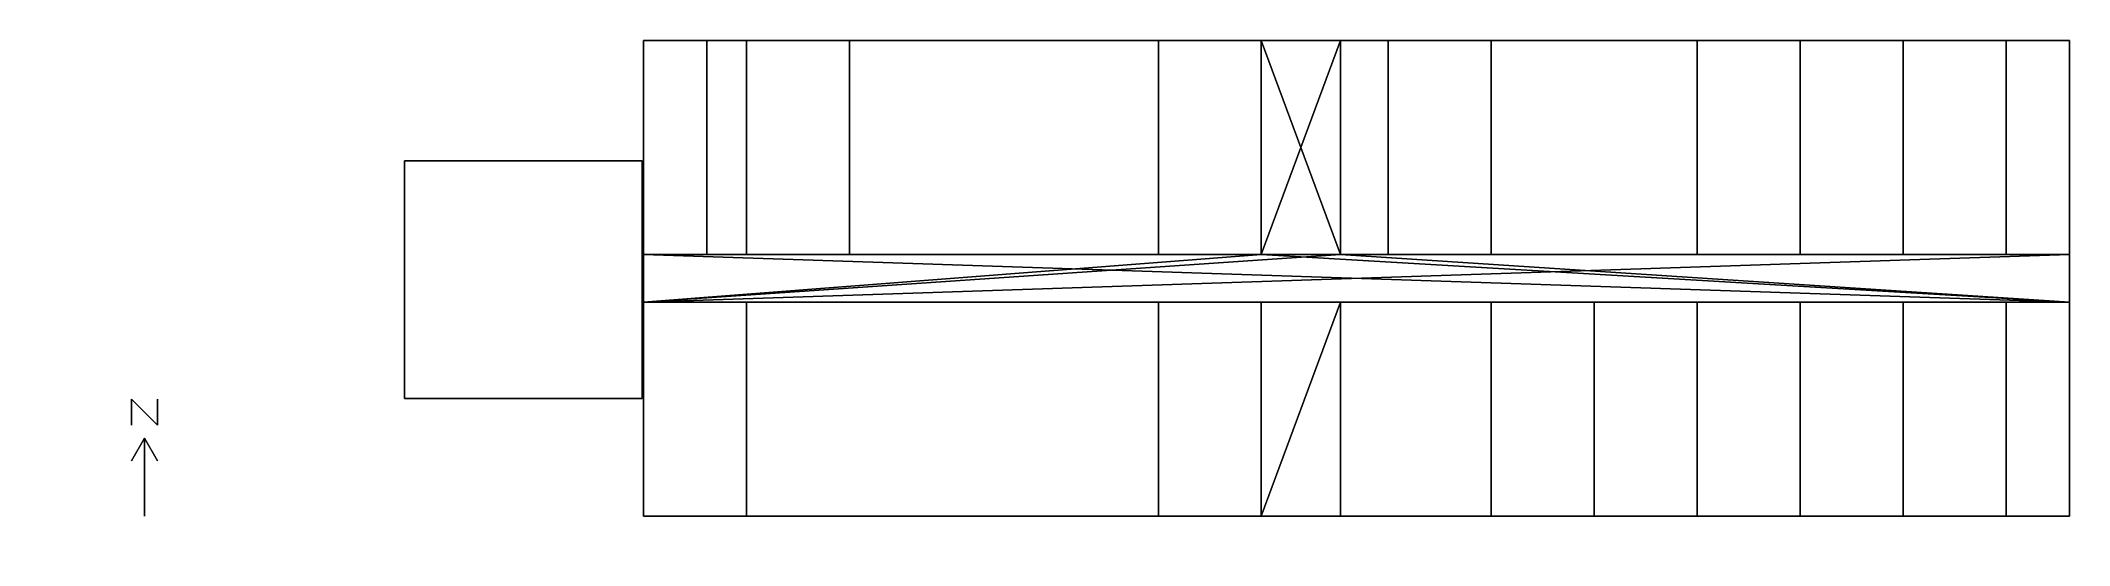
# Model space of a CAD drawing. Header units: metres. Extents: x -23.1 to 54.9, y -1.1 to 18.3.
import ezdxf

# ---------------------------------------------------------------- set-up
doc = ezdxf.new("R2010")
doc.units = ezdxf.units.M

msp = doc.modelspace()

# ---------------------------------------------------------------- linework, layer by layer
at = {"layer": '1', "color": 3}
for points in [[(-19.6435, 4.5488, 0.1), (-19.6435, 4.5488), (-19.6435, 3.5488), (-19.6435, 3.5488, 0.1)], [(-19.6435, 4.5488, 0.1), (-19.6435, 4.5488), (-18.6435, 3.5488), (-18.6435, 3.5488, 0.1)], [(-18.6435, 4.5488, 0.1), (-18.6435, 4.5488), (-18.6435, 3.5488), (-18.6435, 3.5488, 0.1)], [(-19.1435, 3.0488, 0.1), (-19.1435, 3.0488), (-19.6435, 2.1828), (-19.6435, 2.1828, 0.1)], [(-19.1435, 3.0488, 0.1), (-19.1435, 3.0488), (-19.1435, 0.0488), (-19.1435, 0.0488, 0.1)], [(-19.1435, 3.0488, 0.1), (-19.1435, 3.0488), (-18.6435, 2.1828), (-18.6435, 2.1828, 0.1)]]:
    msp.add_3dface(points, dxfattribs=at)
at = {"layer": 'CORRIDORFLR1', "color": 43}
for points in [[(23.8231, 18.3374, 3.3528), (23.8231, 18.3374), (23.8231, 10.1078), (23.8231, 10.1078, 3.3528)], [(26.8711, 18.3374, 3.3528), (26.8711, 18.3374), (23.8231, 18.3374), (23.8231, 18.3374, 3.3528)], [(26.8711, 10.1078, 3.3528), (26.8711, 10.1078), (26.8711, 18.3374), (26.8711, 18.3374, 3.3528)], [(2.4871, 10.1078, 3.3528), (2.4871, 10.1078), (0.0487, 10.1078), (0.0487, 10.1078, 3.3528)], [(0.0487, 10.1078, 3.3528), (0.0487, 10.1078), (0.0487, 8.279), (0.0487, 8.279, 3.3528)], [(4.0111, 10.1078, 3.3528), (4.0111, 10.1078), (2.4871, 10.1078), (2.4871, 10.1078, 3.3528)], [(19.8607, 10.1078, 3.3528), (19.8607, 10.1078), (4.0111, 10.1078), (4.0111, 10.1078, 3.3528)], [(23.8231, 10.1078, 3.3528), (23.8231, 10.1078), (19.8607, 10.1078), (19.8607, 10.1078, 3.3528)], [(28.6999, 10.1078, 3.3528), (28.6999, 10.1078), (26.8711, 10.1078), (26.8711, 10.1078, 3.3528)], [(40.5871, 10.1078, 3.3528), (40.5871, 10.1078), (28.6999, 10.1078), (28.6999, 10.1078, 3.3528)], [(44.5495, 10.1078, 3.3528), (44.5495, 10.1078), (40.5871, 10.1078), (40.5871, 10.1078, 3.3528)], [(48.5119, 10.1078, 3.3528), (48.5119, 10.1078), (44.5495, 10.1078), (44.5495, 10.1078, 3.3528)], [(52.4743, 10.1078, 3.3528), (52.4743, 10.1078), (48.5119, 10.1078), (48.5119, 10.1078, 3.3528)], [(54.9133, 10.1078, 3.3528), (54.9133, 10.1078), (52.4743, 10.1078), (52.4743, 10.1078, 3.3528)], [(54.9133, 8.279, 3.3528), (54.9133, 8.279), (54.9133, 10.1078), (54.9133, 10.1078, 3.3528)], [(0.0487, 8.279, 3.3528), (0.0487, 8.279), (19.8607, 8.279), (19.8607, 8.279, 3.3528)], [(19.8607, 8.279, 3.3528), (19.8607, 8.279), (23.8231, 8.279), (23.8231, 8.279, 3.3528)], [(23.8231, 8.279, 3.3528), (23.8231, 8.279), (23.8231, 0.0488), (23.8231, 0.0488, 3.3528)], [(26.8711, 0.0488, 3.3528), (26.8711, 0.0488), (26.8711, 8.279), (26.8711, 8.279, 3.3528)], [(26.8711, 8.279, 3.3528), (26.8711, 8.279), (36.6247, 8.279), (36.6247, 8.279, 3.3528)], [(36.6247, 8.279, 3.3528), (36.6247, 8.279), (40.5871, 8.279), (40.5871, 8.279, 3.3528)], [(40.5871, 8.279, 3.3528), (40.5871, 8.279), (44.5495, 8.279), (44.5495, 8.279, 3.3528)], [(44.5495, 8.279, 3.3528), (44.5495, 8.279), (48.5119, 8.279), (48.5119, 8.279, 3.3528)], [(48.5119, 8.279, 3.3528), (48.5119, 8.279), (52.4743, 8.279), (52.4743, 8.279, 3.3528)], [(52.4743, 8.279, 3.3528), (52.4743, 8.279), (54.9133, 8.279), (54.9133, 8.279, 3.3528)], [(23.8231, 0.0488, 3.3528), (23.8231, 0.0488), (26.8711, 0.0488), (26.8711, 0.0488, 3.3528)]]:
    msp.add_3dface(points, dxfattribs=at)
at = {"layer": 'CORRIDORFLR1', "color": 8}
for points in [[(23.8231, 10.1078), (23.8231, 18.3374), (26.8711, 18.3374)], [(23.8231, 10.1078), (26.8711, 18.3374), (26.8711, 10.1078)], [(54.9133, 8.279), (0.0487, 8.279), (0.0487, 10.1078)], [(54.9133, 8.279), (0.0487, 10.1078), (23.8231, 10.1078)], [(26.8711, 10.1078), (54.9133, 8.279), (23.8231, 10.1078)], [(26.8711, 10.1078), (54.9133, 10.1078), (54.9133, 8.279)], [(54.9133, 8.279), (23.8231, 8.279), (0.0487, 8.279)], [(26.8711, 8.279), (26.8711, 0.0488), (23.8231, 0.0488)], [(26.8711, 8.279), (23.8231, 0.0488), (23.8231, 8.279)], [(54.9133, 8.279), (26.8711, 8.279), (23.8231, 8.279)]]:
    msp.add_3dface(points, dxfattribs=at)
at = {"layer": 'CORRIDORFLR1', "color": 15}
for points in [[(26.8711, 10.1078, 3.3528), (26.8711, 18.3374, 3.3528), (23.8231, 18.3374, 3.3528)], [(26.8711, 10.1078, 3.3528), (23.8231, 18.3374, 3.3528), (23.8231, 10.1078, 3.3528)], [(0.0487, 8.279, 3.3528), (54.9133, 8.279, 3.3528), (54.9133, 10.1078, 3.3528)], [(0.0487, 8.279, 3.3528), (54.9133, 10.1078, 3.3528), (26.8711, 10.1078, 3.3528)], [(0.0487, 8.279, 3.3528), (26.8711, 10.1078, 3.3528), (23.8231, 10.1078, 3.3528)], [(0.0487, 8.279, 3.3528), (23.8231, 10.1078, 3.3528), (0.0487, 10.1078, 3.3528)], [(23.8231, 0.0488, 3.3528), (26.8711, 0.0488, 3.3528), (26.8711, 8.279, 3.3528), (23.8231, 8.279, 3.3528)]]:
    msp.add_3dface(points, dxfattribs=at)
at = {"layer": 'CORRIDORFLR1', "color": 13}
for points in [[(0, 4.5718, 3.3526), (0, 13.7153, 3.3526), (-9.1435, 13.7153, 3.3526), (-9.1435, 4.5718, 3.3526)], [(-9.1435, 4.5718, 3.3526), (-9.1435, 13.7153, 3.3526), (0, 13.7153, 3.3526), (0, 4.5718, 3.3526)]]:
    msp.add_3dface(points, dxfattribs=at)
at = {"layer": 'CORRIDORFLR1', "color": 143}
for points in [[(0.049, 10.1058, 2.4364), (0.049, 10.1058, 0.002), (0.049, 8.281, 0.002), (0.049, 8.281, 2.4364)], [(54.913, 8.6238, 2.5508), (54.913, 8.6238, 0.1924), (54.913, 9.763, 0.1924), (54.913, 9.763, 2.5508)], [(24.777, 0.0488, 2.5508), (24.777, 0.0488, 0.1924), (25.917, 0.0488, 0.1924), (25.917, 0.0488, 2.5508)]]:
    msp.add_3dface(points, dxfattribs=at)
at = {"layer": 'CORRIDORFLR2', "color": 43}
for points in [[(23.8231, 18.3374, 6.096), (23.8231, 18.3374, 3.3528), (23.8231, 10.1078, 3.3528), (23.8231, 10.1078, 6.096)], [(26.8711, 18.3374, 6.096), (26.8711, 18.3374, 3.3528), (23.8231, 18.3374, 3.3528), (23.8231, 18.3374, 6.096)], [(26.8711, 10.1078, 6.096), (26.8711, 10.1078, 3.3528), (26.8711, 18.3374, 3.3528), (26.8711, 18.3374, 6.096)], [(2.4871, 10.1078, 6.096), (2.4871, 10.1078, 3.3528), (0.0487, 10.1078, 3.3528), (0.0487, 10.1078, 6.096)], [(0.0487, 10.1078, 6.096), (0.0487, 10.1078, 3.3528), (0.0487, 8.279, 3.3528), (0.0487, 8.279, 6.096)], [(4.0111, 10.1078, 6.096), (4.0111, 10.1078, 3.3528), (2.4871, 10.1078, 3.3528), (2.4871, 10.1078, 6.096)], [(7.9735, 10.1078, 6.096), (7.9735, 10.1078, 3.3528), (4.0111, 10.1078, 3.3528), (4.0111, 10.1078, 6.096)], [(23.8231, 10.1078, 6.096), (23.8231, 10.1078, 3.3528), (7.9735, 10.1078, 3.3528), (7.9735, 10.1078, 6.096)], [(28.6999, 10.1078, 6.096), (28.6999, 10.1078, 3.3528), (26.8711, 10.1078, 3.3528), (26.8711, 10.1078, 6.096)], [(32.6623, 10.1078, 6.096), (32.6623, 10.1078, 3.3528), (28.6999, 10.1078, 3.3528), (28.6999, 10.1078, 6.096)], [(48.5119, 10.1078, 6.096), (48.5119, 10.1078, 3.3528), (32.6623, 10.1078, 3.3528), (32.6623, 10.1078, 6.096)], [(52.4743, 10.1078, 6.096), (52.4743, 10.1078, 3.3528), (48.5119, 10.1078, 3.3528), (48.5119, 10.1078, 6.096)], [(54.9133, 10.1078, 6.096), (54.9133, 10.1078, 3.3528), (52.4743, 10.1078, 3.3528), (52.4743, 10.1078, 6.096)], [(54.9133, 8.279, 6.096), (54.9133, 8.279, 3.3528), (54.9133, 10.1078, 3.3528), (54.9133, 10.1078, 6.096)], [(0.0487, 8.279, 6.096), (0.0487, 8.279, 3.3528), (4.0111, 8.279, 3.3528), (4.0111, 8.279, 6.096)], [(4.0111, 8.279, 6.096), (4.0111, 8.279, 3.3528), (19.8607, 8.279, 3.3528), (19.8607, 8.279, 6.096)], [(19.8607, 8.279, 6.096), (19.8607, 8.279, 3.3528), (32.6623, 8.279, 3.3528), (32.6623, 8.279, 6.096)], [(32.6623, 8.279, 6.096), (32.6623, 8.279, 3.3528), (48.5119, 8.279, 3.3528), (48.5119, 8.279, 6.096)], [(48.5119, 8.279, 6.096), (48.5119, 8.279, 3.3528), (52.4743, 8.279, 3.3528), (52.4743, 8.279, 6.096)], [(52.4743, 8.279, 6.096), (52.4743, 8.279, 3.3528), (54.9133, 8.279, 3.3528), (54.9133, 8.279, 6.096)]]:
    msp.add_3dface(points, dxfattribs=at)
at = {"layer": 'CORRIDORFLR2', "color": 8}
for points in [[(23.8231, 10.1078, 3.3528), (23.8231, 18.3374, 3.3528), (26.8711, 18.3374, 3.3528)], [(23.8231, 10.1078, 3.3528), (26.8711, 18.3374, 3.3528), (26.8711, 10.1078, 3.3528)], [(54.9133, 8.279, 3.3528), (0.0487, 8.279, 3.3528), (0.0487, 10.1078, 3.3528)], [(54.9133, 8.279, 3.3528), (0.0487, 10.1078, 3.3528), (23.8231, 10.1078, 3.3528)], [(26.8711, 10.1078, 3.3528), (54.9133, 8.279, 3.3528), (23.8231, 10.1078, 3.3528)], [(26.8711, 10.1078, 3.3528), (54.9133, 10.1078, 3.3528), (54.9133, 8.279, 3.3528)]]:
    msp.add_3dface(points, dxfattribs=at)
at = {"layer": 'CORRIDORFLR2', "color": 15}
for points in [[(26.8711, 10.1078, 6.096), (26.8711, 18.3374, 6.096), (23.8231, 18.3374, 6.096)], [(26.8711, 10.1078, 6.096), (23.8231, 18.3374, 6.096), (23.8231, 10.1078, 6.096)], [(0.0487, 8.279, 6.096), (54.9133, 8.279, 6.096), (54.9133, 10.1078, 6.096)], [(0.0487, 8.279, 6.096), (54.9133, 10.1078, 6.096), (26.8711, 10.1078, 6.096)], [(0.0487, 8.279, 6.096), (26.8711, 10.1078, 6.096), (23.8231, 10.1078, 6.096)], [(0.0487, 8.279, 6.096), (23.8231, 10.1078, 6.096), (0.0487, 10.1078, 6.096)]]:
    msp.add_3dface(points, dxfattribs=at)
at = {"layer": 'CORRIDORFLR2', "color": 143}
for points in [[(0.049, 9.6551, 5.6128), (0.049, 9.6551, 4.1928), (0.049, 8.7317, 4.1928), (0.049, 8.7317, 5.6128)], [(54.913, 8.7317, 5.6128), (54.913, 8.7317, 4.1928), (54.913, 9.6551, 4.1928), (54.913, 9.6551, 5.6128)]]:
    msp.add_3dface(points, dxfattribs=at)
at = {"layer": 'CORRIDORFLR3', "color": 43}
for points in [[(23.8231, 18.3374, 8.8392), (23.8231, 18.3374, 6.096), (23.8231, 10.1078, 6.096), (23.8231, 10.1078, 8.8392)], [(26.8711, 18.3374, 8.8392), (26.8711, 18.3374, 6.096), (23.8231, 18.3374, 6.096), (23.8231, 18.3374, 8.8392)], [(26.8711, 10.1078, 8.8392), (26.8711, 10.1078, 6.096), (26.8711, 18.3374, 6.096), (26.8711, 18.3374, 8.8392)], [(2.4871, 10.1078, 8.8392), (2.4871, 10.1078, 6.096), (0.0487, 10.1078, 6.096), (0.0487, 10.1078, 8.8392)], [(0.0487, 10.1078, 8.8392), (0.0487, 10.1078, 6.096), (0.0487, 8.279, 6.096), (0.0487, 8.279, 8.8392)], [(4.0111, 10.1078, 8.8392), (4.0111, 10.1078, 6.096), (2.4871, 10.1078, 6.096), (2.4871, 10.1078, 8.8392)], [(7.9735, 10.1078, 8.8392), (7.9735, 10.1078, 6.096), (4.0111, 10.1078, 6.096), (4.0111, 10.1078, 8.8392)], [(23.8231, 10.1078, 8.8392), (23.8231, 10.1078, 6.096), (7.9735, 10.1078, 6.096), (7.9735, 10.1078, 8.8392)], [(28.6999, 10.1078, 8.8392), (28.6999, 10.1078, 6.096), (26.8711, 10.1078, 6.096), (26.8711, 10.1078, 8.8392)], [(32.6623, 10.1078, 8.8392), (32.6623, 10.1078, 6.096), (28.6999, 10.1078, 6.096), (28.6999, 10.1078, 8.8392)], [(48.5119, 10.1078, 8.8392), (48.5119, 10.1078, 6.096), (32.6623, 10.1078, 6.096), (32.6623, 10.1078, 8.8392)], [(52.4743, 10.1078, 8.8392), (52.4743, 10.1078, 6.096), (48.5119, 10.1078, 6.096), (48.5119, 10.1078, 8.8392)], [(54.9133, 10.1078, 8.8392), (54.9133, 10.1078, 6.096), (52.4743, 10.1078, 6.096), (52.4743, 10.1078, 8.8392)], [(54.9133, 8.279, 8.8392), (54.9133, 8.279, 6.096), (54.9133, 10.1078, 6.096), (54.9133, 10.1078, 8.8392)], [(0.0487, 8.279, 8.8392), (0.0487, 8.279, 6.096), (4.0111, 8.279, 6.096), (4.0111, 8.279, 8.8392)], [(4.0111, 8.279, 8.8392), (4.0111, 8.279, 6.096), (19.8607, 8.279, 6.096), (19.8607, 8.279, 8.8392)], [(19.8607, 8.279, 8.8392), (19.8607, 8.279, 6.096), (32.6623, 8.279, 6.096), (32.6623, 8.279, 8.8392)], [(32.6623, 8.279, 8.8392), (32.6623, 8.279, 6.096), (48.5119, 8.279, 6.096), (48.5119, 8.279, 8.8392)], [(48.5119, 8.279, 8.8392), (48.5119, 8.279, 6.096), (52.4743, 8.279, 6.096), (52.4743, 8.279, 8.8392)], [(52.4743, 8.279, 8.8392), (52.4743, 8.279, 6.096), (54.9133, 8.279, 6.096), (54.9133, 8.279, 8.8392)]]:
    msp.add_3dface(points, dxfattribs=at)
at = {"layer": 'CORRIDORFLR3', "color": 8}
for points in [[(23.8231, 10.1078, 6.096), (23.8231, 18.3374, 6.096), (26.8711, 18.3374, 6.096)], [(23.8231, 10.1078, 6.096), (26.8711, 18.3374, 6.096), (26.8711, 10.1078, 6.096)], [(54.9133, 8.279, 6.096), (0.0487, 8.279, 6.096), (0.0487, 10.1078, 6.096)], [(54.9133, 8.279, 6.096), (0.0487, 10.1078, 6.096), (23.8231, 10.1078, 6.096)], [(26.8711, 10.1078, 6.096), (54.9133, 8.279, 6.096), (23.8231, 10.1078, 6.096)], [(26.8711, 10.1078, 6.096), (54.9133, 10.1078, 6.096), (54.9133, 8.279, 6.096)]]:
    msp.add_3dface(points, dxfattribs=at)
at = {"layer": 'CORRIDORFLR3', "color": 15}
for points in [[(26.8711, 10.1078, 8.8392), (26.8711, 18.3374, 8.8392), (23.8231, 18.3374, 8.8392)], [(26.8711, 10.1078, 8.8392), (23.8231, 18.3374, 8.8392), (23.8231, 10.1078, 8.8392)], [(0.0487, 8.279, 8.8392), (54.9133, 8.279, 8.8392), (54.9133, 10.1078, 8.8392)], [(0.0487, 8.279, 8.8392), (54.9133, 10.1078, 8.8392), (26.8711, 10.1078, 8.8392)], [(0.0487, 8.279, 8.8392), (26.8711, 10.1078, 8.8392), (23.8231, 10.1078, 8.8392)], [(0.0487, 8.279, 8.8392), (23.8231, 10.1078, 8.8392), (0.0487, 10.1078, 8.8392)]]:
    msp.add_3dface(points, dxfattribs=at)
at = {"layer": 'CORRIDORFLR3', "color": 143}
for points in [[(0.049, 9.6551, 8.356), (0.049, 9.6551, 6.936), (0.049, 8.7317, 6.936), (0.049, 8.7317, 8.356)], [(54.913, 8.7317, 8.356), (54.913, 8.7317, 6.936), (54.913, 9.6551, 6.936), (54.913, 9.6551, 8.356)]]:
    msp.add_3dface(points, dxfattribs=at)
at = {"layer": 'CORRIDORFLR4', "color": 43}
for points in [[(23.8231, 18.3374, 11.5824), (23.8231, 18.3374, 8.8392), (23.8231, 10.1078, 8.8392), (23.8231, 10.1078, 11.5824)], [(26.8711, 18.3374, 11.5824), (26.8711, 18.3374, 8.8392), (23.8231, 18.3374, 8.8392), (23.8231, 18.3374, 11.5824)], [(26.8711, 10.1078, 11.5824), (26.8711, 10.1078, 8.8392), (26.8711, 18.3374, 8.8392), (26.8711, 18.3374, 11.5824)], [(2.4871, 10.1078, 11.5824), (2.4871, 10.1078, 8.8392), (0.0487, 10.1078, 8.8392), (0.0487, 10.1078, 11.5824)], [(0.0487, 10.1078, 11.5824), (0.0487, 10.1078, 8.8392), (0.0487, 8.279, 8.8392), (0.0487, 8.279, 11.5824)], [(4.0111, 10.1078, 11.5824), (4.0111, 10.1078, 8.8392), (2.4871, 10.1078, 8.8392), (2.4871, 10.1078, 11.5824)], [(7.9735, 10.1078, 11.5824), (7.9735, 10.1078, 8.8392), (4.0111, 10.1078, 8.8392), (4.0111, 10.1078, 11.5824)], [(23.8231, 10.1078, 11.5824), (23.8231, 10.1078, 8.8392), (7.9735, 10.1078, 8.8392), (7.9735, 10.1078, 11.5824)], [(28.6999, 10.1078, 11.5824), (28.6999, 10.1078, 8.8392), (26.8711, 10.1078, 8.8392), (26.8711, 10.1078, 11.5824)], [(32.6623, 10.1078, 11.5824), (32.6623, 10.1078, 8.8392), (28.6999, 10.1078, 8.8392), (28.6999, 10.1078, 11.5824)], [(48.5119, 10.1078, 11.5824), (48.5119, 10.1078, 8.8392), (32.6623, 10.1078, 8.8392), (32.6623, 10.1078, 11.5824)], [(52.4743, 10.1078, 11.5824), (52.4743, 10.1078, 8.8392), (48.5119, 10.1078, 8.8392), (48.5119, 10.1078, 11.5824)], [(54.9133, 10.1078, 11.5824), (54.9133, 10.1078, 8.8392), (52.4743, 10.1078, 8.8392), (52.4743, 10.1078, 11.5824)], [(54.9133, 8.279, 11.5824), (54.9133, 8.279, 8.8392), (54.9133, 10.1078, 8.8392), (54.9133, 10.1078, 11.5824)], [(0.0487, 8.279, 11.5824), (0.0487, 8.279, 8.8392), (4.0111, 8.279, 8.8392), (4.0111, 8.279, 11.5824)], [(4.0111, 8.279, 11.5824), (4.0111, 8.279, 8.8392), (19.8607, 8.279, 8.8392), (19.8607, 8.279, 11.5824)], [(19.8607, 8.279, 11.5824), (19.8607, 8.279, 8.8392), (32.6623, 8.279, 8.8392), (32.6623, 8.279, 11.5824)], [(32.6623, 8.279, 11.5824), (32.6623, 8.279, 8.8392), (48.5119, 8.279, 8.8392), (48.5119, 8.279, 11.5824)], [(48.5119, 8.279, 11.5824), (48.5119, 8.279, 8.8392), (52.4743, 8.279, 8.8392), (52.4743, 8.279, 11.5824)], [(52.4743, 8.279, 11.5824), (52.4743, 8.279, 8.8392), (54.9133, 8.279, 8.8392), (54.9133, 8.279, 11.5824)]]:
    msp.add_3dface(points, dxfattribs=at)
at = {"layer": 'CORRIDORFLR4', "color": 8}
for points in [[(23.8231, 10.1078, 8.8392), (23.8231, 18.3374, 8.8392), (26.8711, 18.3374, 8.8392)], [(23.8231, 10.1078, 8.8392), (26.8711, 18.3374, 8.8392), (26.8711, 10.1078, 8.8392)], [(54.9133, 8.279, 8.8392), (0.0487, 8.279, 8.8392), (0.0487, 10.1078, 8.8392)], [(54.9133, 8.279, 8.8392), (0.0487, 10.1078, 8.8392), (23.8231, 10.1078, 8.8392)], [(26.8711, 10.1078, 8.8392), (54.9133, 8.279, 8.8392), (23.8231, 10.1078, 8.8392)], [(26.8711, 10.1078, 8.8392), (54.9133, 10.1078, 8.8392), (54.9133, 8.279, 8.8392)]]:
    msp.add_3dface(points, dxfattribs=at)
at = {"layer": 'CORRIDORFLR4', "color": 15}
for points in [[(26.8711, 10.1078, 11.5824), (26.8711, 18.3374, 11.5824), (23.8231, 18.3374, 11.5824)], [(26.8711, 10.1078, 11.5824), (23.8231, 18.3374, 11.5824), (23.8231, 10.1078, 11.5824)], [(0.0487, 8.279, 11.5824), (54.9133, 8.279, 11.5824), (54.9133, 10.1078, 11.5824)], [(0.0487, 8.279, 11.5824), (54.9133, 10.1078, 11.5824), (26.8711, 10.1078, 11.5824)], [(0.0487, 8.279, 11.5824), (26.8711, 10.1078, 11.5824), (23.8231, 10.1078, 11.5824)], [(0.0487, 8.279, 11.5824), (23.8231, 10.1078, 11.5824), (0.0487, 10.1078, 11.5824)]]:
    msp.add_3dface(points, dxfattribs=at)
at = {"layer": 'CORRIDORFLR4', "color": 143}
for points in [[(0.049, 9.6551, 11.0992), (0.049, 9.6551, 9.6792), (0.049, 8.7317, 9.6792), (0.049, 8.7317, 11.0992)], [(54.913, 8.7317, 11.0992), (54.913, 8.7317, 9.6792), (54.913, 9.6551, 9.6792), (54.913, 9.6551, 11.0992)]]:
    msp.add_3dface(points, dxfattribs=at)
at = {"layer": 'ELEVATORCOREFLR1', "color": 43}
for points in [[(26.8711, 18.3374, 3.3528), (26.8711, 18.3374), (26.8711, 10.1078), (26.8711, 10.1078, 3.3528)], [(28.6999, 18.3374, 3.3528), (28.6999, 18.3374), (26.8711, 18.3374), (26.8711, 18.3374, 3.3528)], [(28.6999, 10.1078, 3.3528), (28.6999, 10.1078), (28.6999, 18.3374), (28.6999, 18.3374, 3.3528)], [(26.8711, 10.1078, 3.3528), (26.8711, 10.1078), (28.6999, 10.1078), (28.6999, 10.1078, 3.3528)]]:
    msp.add_3dface(points, dxfattribs=at)
at = {"layer": 'ELEVATORCOREFLR1', "color": 8}
msp.add_3dface([(28.6999, 10.1078), (26.8711, 10.1078), (26.8711, 18.3374), (28.6999, 18.3374)], dxfattribs=at)
at = {"layer": 'ELEVATORCOREFLR1', "color": 15}
msp.add_3dface([(26.8711, 10.1078, 3.3528), (28.6999, 10.1078, 3.3528), (28.6999, 18.3374, 3.3528), (26.8711, 18.3374, 3.3528)], dxfattribs=at)
at = {"layer": 'ELEVATORCOREFLR2', "color": 43}
for points in [[(26.8711, 18.3374, 6.096), (26.8711, 18.3374, 3.3528), (26.8711, 10.1078, 3.3528), (26.8711, 10.1078, 6.096)], [(28.6999, 18.3374, 6.096), (28.6999, 18.3374, 3.3528), (26.8711, 18.3374, 3.3528), (26.8711, 18.3374, 6.096)], [(28.6999, 10.1078, 6.096), (28.6999, 10.1078, 3.3528), (28.6999, 18.3374, 3.3528), (28.6999, 18.3374, 6.096)], [(26.8711, 10.1078, 6.096), (26.8711, 10.1078, 3.3528), (28.6999, 10.1078, 3.3528), (28.6999, 10.1078, 6.096)]]:
    msp.add_3dface(points, dxfattribs=at)
at = {"layer": 'ELEVATORCOREFLR2', "color": 8}
msp.add_3dface([(28.6999, 10.1078, 3.3528), (26.8711, 10.1078, 3.3528), (26.8711, 18.3374, 3.3528), (28.6999, 18.3374, 3.3528)], dxfattribs=at)
at = {"layer": 'ELEVATORCOREFLR2', "color": 15}
msp.add_3dface([(26.8711, 10.1078, 6.096), (28.6999, 10.1078, 6.096), (28.6999, 18.3374, 6.096), (26.8711, 18.3374, 6.096)], dxfattribs=at)
at = {"layer": 'ELEVATORCOREFLR3', "color": 43}
for points in [[(26.8711, 18.3374, 8.8392), (26.8711, 18.3374, 6.096), (26.8711, 10.1078, 6.096), (26.8711, 10.1078, 8.8392)], [(28.6999, 18.3374, 8.8392), (28.6999, 18.3374, 6.096), (26.8711, 18.3374, 6.096), (26.8711, 18.3374, 8.8392)], [(28.6999, 10.1078, 8.8392), (28.6999, 10.1078, 6.096), (28.6999, 18.3374, 6.096), (28.6999, 18.3374, 8.8392)], [(26.8711, 10.1078, 8.8392), (26.8711, 10.1078, 6.096), (28.6999, 10.1078, 6.096), (28.6999, 10.1078, 8.8392)]]:
    msp.add_3dface(points, dxfattribs=at)
at = {"layer": 'ELEVATORCOREFLR3', "color": 8}
msp.add_3dface([(28.6999, 10.1078, 6.096), (26.8711, 10.1078, 6.096), (26.8711, 18.3374, 6.096), (28.6999, 18.3374, 6.096)], dxfattribs=at)
at = {"layer": 'ELEVATORCOREFLR3', "color": 15}
msp.add_3dface([(26.8711, 10.1078, 8.8392), (28.6999, 10.1078, 8.8392), (28.6999, 18.3374, 8.8392), (26.8711, 18.3374, 8.8392)], dxfattribs=at)
at = {"layer": 'ELEVATORCOREFLR4', "color": 43}
for points in [[(26.8711, 18.3374, 11.5824), (26.8711, 18.3374, 8.8392), (26.8711, 10.1078, 8.8392), (26.8711, 10.1078, 11.5824)], [(28.6999, 18.3374, 11.5824), (28.6999, 18.3374, 8.8392), (26.8711, 18.3374, 8.8392), (26.8711, 18.3374, 11.5824)], [(28.6999, 10.1078, 11.5824), (28.6999, 10.1078, 8.8392), (28.6999, 18.3374, 8.8392), (28.6999, 18.3374, 11.5824)], [(26.8711, 10.1078, 11.5824), (26.8711, 10.1078, 8.8392), (28.6999, 10.1078, 8.8392), (28.6999, 10.1078, 11.5824)]]:
    msp.add_3dface(points, dxfattribs=at)
at = {"layer": 'ELEVATORCOREFLR4', "color": 8}
msp.add_3dface([(28.6999, 10.1078, 8.8392), (26.8711, 10.1078, 8.8392), (26.8711, 18.3374, 8.8392), (28.6999, 18.3374, 8.8392)], dxfattribs=at)
at = {"layer": 'ELEVATORCOREFLR4', "color": 15}
msp.add_3dface([(26.8711, 10.1078, 11.5824), (28.6999, 10.1078, 11.5824), (28.6999, 18.3374, 11.5824), (26.8711, 18.3374, 11.5824)], dxfattribs=at)
at = {"layer": 'EMPLOYEELOUNGEFLR1', "color": 43}
for points in [[(40.5871, 18.3374, 3.3528), (40.5871, 18.3374), (40.5871, 10.1078), (40.5871, 10.1078, 3.3528)], [(44.5495, 18.3374, 3.3528), (44.5495, 18.3374), (40.5871, 18.3374), (40.5871, 18.3374, 3.3528)], [(44.5495, 10.1078, 3.3528), (44.5495, 10.1078), (44.5495, 18.3374), (44.5495, 18.3374, 3.3528)], [(40.5871, 10.1078, 3.3528), (40.5871, 10.1078), (44.5495, 10.1078), (44.5495, 10.1078, 3.3528)]]:
    msp.add_3dface(points, dxfattribs=at)
at = {"layer": 'EMPLOYEELOUNGEFLR1', "color": 8}
msp.add_3dface([(44.5495, 10.1078), (40.5871, 10.1078), (40.5871, 18.3374), (44.5495, 18.3374)], dxfattribs=at)
at = {"layer": 'EMPLOYEELOUNGEFLR1', "color": 15}
msp.add_3dface([(40.5871, 10.1078, 3.3528), (44.5495, 10.1078, 3.3528), (44.5495, 18.3374, 3.3528), (40.5871, 18.3374, 3.3528)], dxfattribs=at)
at = {"layer": 'EMPLOYEELOUNGEFLR1', "color": 143}
msp.add_3dface([(43.138, 18.3374, 2.3984), (43.138, 18.3374, 0.9544), (41.999, 18.3374, 0.9544), (41.999, 18.3374, 2.3984)], dxfattribs=at)
at = {"layer": 'EXERCISECENTERFLR1', "color": 43}
for points in [[(19.8607, 18.3374, 3.3528), (19.8607, 18.3374), (19.8607, 10.1078), (19.8607, 10.1078, 3.3528)], [(23.8231, 18.3374, 3.3528), (23.8231, 18.3374), (19.8607, 18.3374), (19.8607, 18.3374, 3.3528)], [(23.8231, 10.1078, 3.3528), (23.8231, 10.1078), (23.8231, 18.3374), (23.8231, 18.3374, 3.3528)], [(19.8607, 10.1078, 3.3528), (19.8607, 10.1078), (23.8231, 10.1078), (23.8231, 10.1078, 3.3528)]]:
    msp.add_3dface(points, dxfattribs=at)
at = {"layer": 'EXERCISECENTERFLR1', "color": 8}
msp.add_3dface([(23.8231, 10.1078), (19.8607, 10.1078), (19.8607, 18.3374), (23.8231, 18.3374)], dxfattribs=at)
at = {"layer": 'EXERCISECENTERFLR1', "color": 15}
msp.add_3dface([(19.8607, 10.1078, 3.3528), (23.8231, 10.1078, 3.3528), (23.8231, 18.3374, 3.3528), (19.8607, 18.3374, 3.3528)], dxfattribs=at)
at = {"layer": 'EXERCISECENTERFLR1', "color": 143}
msp.add_3dface([(22.412, 18.3374, 2.3984), (22.412, 18.3374, 0.9544), (21.272, 18.3374, 0.9544), (21.272, 18.3374, 2.3984)], dxfattribs=at)
at = {"layer": 'FRONTLOUNGEFLR1', "color": 43}
for points in [[(19.8607, 8.279, 3.3528), (19.8607, 8.279), (0.0487, 8.279), (0.0487, 8.279, 3.3528)], [(0.0487, 8.279, 3.3528), (0.0487, 8.279), (0.0487, 0.0488), (0.0487, 0.0488, 3.3528)], [(19.8607, 0.0488, 3.3528), (19.8607, 0.0488), (19.8607, 8.279), (19.8607, 8.279, 3.3528)], [(0.0487, 0.0488, 3.3528), (0.0487, 0.0488), (19.8607, 0.0488), (19.8607, 0.0488, 3.3528)]]:
    msp.add_3dface(points, dxfattribs=at)
at = {"layer": 'FRONTLOUNGEFLR1', "color": 8}
msp.add_3dface([(19.8607, 0.0488), (0.0487, 0.0488), (0.0487, 8.279), (19.8607, 8.279)], dxfattribs=at)
at = {"layer": 'FRONTLOUNGEFLR1', "color": 15}
for points in [[(0.0487, 0.0488, 3.3528), (4.0111, 0.0488, 3.3528), (4.0111, 8.279, 3.3528), (0.0487, 8.279, 3.3528)], [(4.0111, 0.0488, 3.3528), (19.8607, 0.0488, 3.3528), (19.8607, 8.279, 3.3528), (4.0111, 8.279, 3.3528)]]:
    msp.add_3dface(points, dxfattribs=at)
at = {"layer": 'FRONTLOUNGEFLR1', "color": 143}
for points in [[(1.003, 0.0488, 2.3984), (1.003, 0.0488, 0.9544), (3.057, 0.0488, 0.9544), (3.057, 0.0488, 2.3984)], [(4.965, 0.0488, 2.3984), (4.965, 0.0488, 0.9544), (7.019, 0.0488, 0.9544), (7.019, 0.0488, 2.3984)], [(8.928, 0.0488, 2.3984), (8.928, 0.0488, 0.9544), (10.982, 0.0488, 0.9544), (10.982, 0.0488, 2.3984)], [(12.89, 0.0488, 2.3984), (12.89, 0.0488, 0.9544), (14.944, 0.0488, 0.9544), (14.944, 0.0488, 2.3984)], [(16.853, 0.0488, 2.3984), (16.853, 0.0488, 0.9544), (18.906, 0.0488, 0.9544), (18.906, 0.0488, 2.3984)]]:
    msp.add_3dface(points, dxfattribs=at)
at = {"layer": 'FRONTOFFICEFLR1', "color": 43}
for points in [[(4.0111, 18.3374, 3.3528), (4.0111, 18.3374), (4.0111, 10.1078), (4.0111, 10.1078, 3.3528)], [(19.8607, 18.3374, 3.3528), (19.8607, 18.3374), (4.0111, 18.3374), (4.0111, 18.3374, 3.3528)], [(19.8607, 10.1078, 3.3528), (19.8607, 10.1078), (19.8607, 18.3374), (19.8607, 18.3374, 3.3528)], [(4.0111, 10.1078, 3.3528), (4.0111, 10.1078), (19.8607, 10.1078), (19.8607, 10.1078, 3.3528)]]:
    msp.add_3dface(points, dxfattribs=at)
at = {"layer": 'FRONTOFFICEFLR1', "color": 8}
msp.add_3dface([(19.8607, 10.1078), (4.0111, 10.1078), (4.0111, 18.3374), (19.8607, 18.3374)], dxfattribs=at)
at = {"layer": 'FRONTOFFICEFLR1', "color": 15}
for points in [[(4.0111, 10.1078, 3.3528), (7.9735, 10.1078, 3.3528), (7.9735, 18.3374, 3.3528), (4.0111, 18.3374, 3.3528)], [(7.9735, 10.1078, 3.3528), (19.8607, 10.1078, 3.3528), (19.8607, 18.3374, 3.3528), (7.9735, 18.3374, 3.3528)]]:
    msp.add_3dface(points, dxfattribs=at)
at = {"layer": 'FRONTOFFICEFLR1', "color": 143}
for points in [[(6.562, 18.3374, 2.3984), (6.562, 18.3374, 0.9544), (5.423, 18.3374, 0.9544), (5.423, 18.3374, 2.3984)], [(10.524, 18.3374, 2.3984), (10.524, 18.3374, 0.9544), (9.385, 18.3374, 0.9544), (9.385, 18.3374, 2.3984)], [(14.487, 18.3374, 2.3984), (14.487, 18.3374, 0.9544), (13.348, 18.3374, 0.9544), (13.348, 18.3374, 2.3984)], [(18.449, 18.3374, 2.3984), (18.449, 18.3374, 0.9544), (17.31, 18.3374, 0.9544), (17.31, 18.3374, 2.3984)]]:
    msp.add_3dface(points, dxfattribs=at)
at = {"layer": 'FRONTSTAIRSFLR1', "color": 43}
for points in [[(2.4871, 18.3374, 3.3528), (2.4871, 18.3374), (0.0487, 18.3374), (0.0487, 18.3374, 3.3528)], [(0.0487, 18.3374, 3.3528), (0.0487, 18.3374), (0.0487, 10.1078), (0.0487, 10.1078, 3.3528)], [(2.4871, 10.1078, 3.3528), (2.4871, 10.1078), (2.4871, 18.3374), (2.4871, 18.3374, 3.3528)], [(0.0487, 10.1078, 3.3528), (0.0487, 10.1078), (2.4871, 10.1078), (2.4871, 10.1078, 3.3528)]]:
    msp.add_3dface(points, dxfattribs=at)
at = {"layer": 'FRONTSTAIRSFLR1', "color": 8}
msp.add_3dface([(2.4871, 10.1078), (0.0487, 10.1078), (0.0487, 18.3374), (2.4871, 18.3374)], dxfattribs=at)
at = {"layer": 'FRONTSTAIRSFLR1', "color": 15}
msp.add_3dface([(0.0487, 10.1078, 3.3528), (2.4871, 10.1078, 3.3528), (2.4871, 18.3374, 3.3528), (0.0487, 18.3374, 3.3528)], dxfattribs=at)
at = {"layer": 'FRONTSTAIRSFLR2', "color": 43}
for points in [[(2.4871, 18.3374, 6.096), (2.4871, 18.3374, 3.3528), (0.0487, 18.3374, 3.3528), (0.0487, 18.3374, 6.096)], [(0.0487, 18.3374, 6.096), (0.0487, 18.3374, 3.3528), (0.0487, 10.1078, 3.3528), (0.0487, 10.1078, 6.096)], [(2.4871, 10.1078, 6.096), (2.4871, 10.1078, 3.3528), (2.4871, 18.3374, 3.3528), (2.4871, 18.3374, 6.096)], [(0.0487, 10.1078, 6.096), (0.0487, 10.1078, 3.3528), (2.4871, 10.1078, 3.3528), (2.4871, 10.1078, 6.096)]]:
    msp.add_3dface(points, dxfattribs=at)
at = {"layer": 'FRONTSTAIRSFLR2', "color": 8}
msp.add_3dface([(2.4871, 10.1078, 3.3528), (0.0487, 10.1078, 3.3528), (0.0487, 18.3374, 3.3528), (2.4871, 18.3374, 3.3528)], dxfattribs=at)
at = {"layer": 'FRONTSTAIRSFLR2', "color": 15}
msp.add_3dface([(0.0487, 10.1078, 6.096), (2.4871, 10.1078, 6.096), (2.4871, 18.3374, 6.096), (0.0487, 18.3374, 6.096)], dxfattribs=at)
at = {"layer": 'FRONTSTAIRSFLR3', "color": 43}
for points in [[(2.4871, 18.3374, 8.8392), (2.4871, 18.3374, 6.096), (0.0487, 18.3374, 6.096), (0.0487, 18.3374, 8.8392)], [(0.0487, 18.3374, 8.8392), (0.0487, 18.3374, 6.096), (0.0487, 10.1078, 6.096), (0.0487, 10.1078, 8.8392)], [(2.4871, 10.1078, 8.8392), (2.4871, 10.1078, 6.096), (2.4871, 18.3374, 6.096), (2.4871, 18.3374, 8.8392)], [(0.0487, 10.1078, 8.8392), (0.0487, 10.1078, 6.096), (2.4871, 10.1078, 6.096), (2.4871, 10.1078, 8.8392)]]:
    msp.add_3dface(points, dxfattribs=at)
at = {"layer": 'FRONTSTAIRSFLR3', "color": 8}
msp.add_3dface([(2.4871, 10.1078, 6.096), (0.0487, 10.1078, 6.096), (0.0487, 18.3374, 6.096), (2.4871, 18.3374, 6.096)], dxfattribs=at)
at = {"layer": 'FRONTSTAIRSFLR3', "color": 15}
msp.add_3dface([(0.0487, 10.1078, 8.8392), (2.4871, 10.1078, 8.8392), (2.4871, 18.3374, 8.8392), (0.0487, 18.3374, 8.8392)], dxfattribs=at)
at = {"layer": 'FRONTSTAIRSFLR4', "color": 43}
for points in [[(2.4871, 18.3374, 11.5824), (2.4871, 18.3374, 8.8392), (0.0487, 18.3374, 8.8392), (0.0487, 18.3374, 11.5824)], [(0.0487, 18.3374, 11.5824), (0.0487, 18.3374, 8.8392), (0.0487, 10.1078, 8.8392), (0.0487, 10.1078, 11.5824)], [(2.4871, 10.1078, 11.5824), (2.4871, 10.1078, 8.8392), (2.4871, 18.3374, 8.8392), (2.4871, 18.3374, 11.5824)], [(0.0487, 10.1078, 11.5824), (0.0487, 10.1078, 8.8392), (2.4871, 10.1078, 8.8392), (2.4871, 10.1078, 11.5824)]]:
    msp.add_3dface(points, dxfattribs=at)
at = {"layer": 'FRONTSTAIRSFLR4', "color": 8}
msp.add_3dface([(2.4871, 10.1078, 8.8392), (0.0487, 10.1078, 8.8392), (0.0487, 18.3374, 8.8392), (2.4871, 18.3374, 8.8392)], dxfattribs=at)
at = {"layer": 'FRONTSTAIRSFLR4', "color": 15}
msp.add_3dface([(0.0487, 10.1078, 11.5824), (2.4871, 10.1078, 11.5824), (2.4871, 18.3374, 11.5824), (0.0487, 18.3374, 11.5824)], dxfattribs=at)
at = {"layer": 'FRONTSTORAGEFLR1', "color": 43}
for points in [[(2.4871, 18.3374, 3.3528), (2.4871, 18.3374), (2.4871, 10.1078), (2.4871, 10.1078, 3.3528)], [(4.0111, 18.3374, 3.3528), (4.0111, 18.3374), (2.4871, 18.3374), (2.4871, 18.3374, 3.3528)], [(4.0111, 10.1078, 3.3528), (4.0111, 10.1078), (4.0111, 18.3374), (4.0111, 18.3374, 3.3528)], [(2.4871, 10.1078, 3.3528), (2.4871, 10.1078), (4.0111, 10.1078), (4.0111, 10.1078, 3.3528)]]:
    msp.add_3dface(points, dxfattribs=at)
at = {"layer": 'FRONTSTORAGEFLR1', "color": 8}
msp.add_3dface([(4.0111, 10.1078), (2.4871, 10.1078), (2.4871, 18.3374), (4.0111, 18.3374)], dxfattribs=at)
at = {"layer": 'FRONTSTORAGEFLR1', "color": 15}
msp.add_3dface([(2.4871, 10.1078, 3.3528), (4.0111, 10.1078, 3.3528), (4.0111, 18.3374, 3.3528), (2.4871, 18.3374, 3.3528)], dxfattribs=at)
at = {"layer": 'FRONTSTORAGEFLR2', "color": 43}
for points in [[(2.4871, 18.3374, 6.096), (2.4871, 18.3374, 3.3528), (2.4871, 10.1078, 3.3528), (2.4871, 10.1078, 6.096)], [(4.0111, 18.3374, 6.096), (4.0111, 18.3374, 3.3528), (2.4871, 18.3374, 3.3528), (2.4871, 18.3374, 6.096)], [(4.0111, 10.1078, 6.096), (4.0111, 10.1078, 3.3528), (4.0111, 18.3374, 3.3528), (4.0111, 18.3374, 6.096)], [(2.4871, 10.1078, 6.096), (2.4871, 10.1078, 3.3528), (4.0111, 10.1078, 3.3528), (4.0111, 10.1078, 6.096)]]:
    msp.add_3dface(points, dxfattribs=at)
at = {"layer": 'FRONTSTORAGEFLR2', "color": 8}
msp.add_3dface([(4.0111, 10.1078, 3.3528), (2.4871, 10.1078, 3.3528), (2.4871, 18.3374, 3.3528), (4.0111, 18.3374, 3.3528)], dxfattribs=at)
at = {"layer": 'FRONTSTORAGEFLR2', "color": 15}
msp.add_3dface([(2.4871, 10.1078, 6.096), (4.0111, 10.1078, 6.096), (4.0111, 18.3374, 6.096), (2.4871, 18.3374, 6.096)], dxfattribs=at)
at = {"layer": 'FRONTSTORAGEFLR3', "color": 43}
for points in [[(2.4871, 18.3374, 8.8392), (2.4871, 18.3374, 6.096), (2.4871, 10.1078, 6.096), (2.4871, 10.1078, 8.8392)], [(4.0111, 18.3374, 8.8392), (4.0111, 18.3374, 6.096), (2.4871, 18.3374, 6.096), (2.4871, 18.3374, 8.8392)], [(4.0111, 10.1078, 8.8392), (4.0111, 10.1078, 6.096), (4.0111, 18.3374, 6.096), (4.0111, 18.3374, 8.8392)], [(2.4871, 10.1078, 8.8392), (2.4871, 10.1078, 6.096), (4.0111, 10.1078, 6.096), (4.0111, 10.1078, 8.8392)]]:
    msp.add_3dface(points, dxfattribs=at)
at = {"layer": 'FRONTSTORAGEFLR3', "color": 8}
msp.add_3dface([(4.0111, 10.1078, 6.096), (2.4871, 10.1078, 6.096), (2.4871, 18.3374, 6.096), (4.0111, 18.3374, 6.096)], dxfattribs=at)
at = {"layer": 'FRONTSTORAGEFLR3', "color": 15}
msp.add_3dface([(2.4871, 10.1078, 8.8392), (4.0111, 10.1078, 8.8392), (4.0111, 18.3374, 8.8392), (2.4871, 18.3374, 8.8392)], dxfattribs=at)
at = {"layer": 'FRONTSTORAGEFLR4', "color": 43}
for points in [[(2.4871, 18.3374, 11.5824), (2.4871, 18.3374, 8.8392), (2.4871, 10.1078, 8.8392), (2.4871, 10.1078, 11.5824)], [(4.0111, 18.3374, 11.5824), (4.0111, 18.3374, 8.8392), (2.4871, 18.3374, 8.8392), (2.4871, 18.3374, 11.5824)], [(4.0111, 10.1078, 11.5824), (4.0111, 10.1078, 8.8392), (4.0111, 18.3374, 8.8392), (4.0111, 18.3374, 11.5824)], [(2.4871, 10.1078, 11.5824), (2.4871, 10.1078, 8.8392), (4.0111, 10.1078, 8.8392), (4.0111, 10.1078, 11.5824)]]:
    msp.add_3dface(points, dxfattribs=at)
at = {"layer": 'FRONTSTORAGEFLR4', "color": 8}
msp.add_3dface([(4.0111, 10.1078, 8.8392), (2.4871, 10.1078, 8.8392), (2.4871, 18.3374, 8.8392), (4.0111, 18.3374, 8.8392)], dxfattribs=at)
at = {"layer": 'FRONTSTORAGEFLR4', "color": 15}
msp.add_3dface([(2.4871, 10.1078, 11.5824), (4.0111, 10.1078, 11.5824), (4.0111, 18.3374, 11.5824), (2.4871, 18.3374, 11.5824)], dxfattribs=at)
at = {"layer": 'GUESTROOM101', "color": 43}
for points in [[(44.5495, 8.279, 3.3528), (44.5495, 8.279), (40.5871, 8.279), (40.5871, 8.279, 3.3528)], [(40.5871, 8.279, 3.3528), (40.5871, 8.279), (40.5871, 0.0488), (40.5871, 0.0488, 3.3528)], [(44.5495, 0.0488, 3.3528), (44.5495, 0.0488), (44.5495, 8.279), (44.5495, 8.279, 3.3528)], [(40.5871, 0.0488, 3.3528), (40.5871, 0.0488), (44.5495, 0.0488), (44.5495, 0.0488, 3.3528)]]:
    msp.add_3dface(points, dxfattribs=at)
at = {"layer": 'GUESTROOM101', "color": 8}
msp.add_3dface([(44.5495, 0.0488), (40.5871, 0.0488), (40.5871, 8.279), (44.5495, 8.279)], dxfattribs=at)
at = {"layer": 'GUESTROOM101', "color": 15}
msp.add_3dface([(40.5871, 0.0488, 3.3528), (44.5495, 0.0488, 3.3528), (44.5495, 8.279, 3.3528), (40.5871, 8.279, 3.3528)], dxfattribs=at)
at = {"layer": 'GUESTROOM101', "color": 143}
msp.add_3dface([(41.999, 0.0488, 2.3984), (41.999, 0.0488, 0.9544), (43.138, 0.0488, 0.9544), (43.138, 0.0488, 2.3984)], dxfattribs=at)
at = {"layer": 'GUESTROOM102', "color": 43}
for points in [[(48.5119, 8.279, 3.3528), (48.5119, 8.279), (44.5495, 8.279), (44.5495, 8.279, 3.3528)], [(44.5495, 8.279, 3.3528), (44.5495, 8.279), (44.5495, 0.0488), (44.5495, 0.0488, 3.3528)], [(48.5119, 0.0488, 3.3528), (48.5119, 0.0488), (48.5119, 8.279), (48.5119, 8.279, 3.3528)], [(44.5495, 0.0488, 3.3528), (44.5495, 0.0488), (48.5119, 0.0488), (48.5119, 0.0488, 3.3528)]]:
    msp.add_3dface(points, dxfattribs=at)
at = {"layer": 'GUESTROOM102', "color": 8}
msp.add_3dface([(48.5119, 0.0488), (44.5495, 0.0488), (44.5495, 8.279), (48.5119, 8.279)], dxfattribs=at)
at = {"layer": 'GUESTROOM102', "color": 15}
msp.add_3dface([(44.5495, 0.0488, 3.3528), (48.5119, 0.0488, 3.3528), (48.5119, 8.279, 3.3528), (44.5495, 8.279, 3.3528)], dxfattribs=at)
at = {"layer": 'GUESTROOM102', "color": 143}
msp.add_3dface([(45.961, 0.0488, 2.3984), (45.961, 0.0488, 0.9544), (47.1, 0.0488, 0.9544), (47.1, 0.0488, 2.3984)], dxfattribs=at)
at = {"layer": 'GUESTROOM103', "color": 43}
for points in [[(52.4743, 8.279, 3.3528), (52.4743, 8.279), (48.5119, 8.279), (48.5119, 8.279, 3.3528)], [(48.5119, 8.279, 3.3528), (48.5119, 8.279), (48.5119, 0.0488), (48.5119, 0.0488, 3.3528)], [(52.4743, 0.0488, 3.3528), (52.4743, 0.0488), (52.4743, 8.279), (52.4743, 8.279, 3.3528)], [(48.5119, 0.0488, 3.3528), (48.5119, 0.0488), (52.4743, 0.0488), (52.4743, 0.0488, 3.3528)]]:
    msp.add_3dface(points, dxfattribs=at)
at = {"layer": 'GUESTROOM103', "color": 8}
msp.add_3dface([(52.4743, 0.0488), (48.5119, 0.0488), (48.5119, 8.279), (52.4743, 8.279)], dxfattribs=at)
at = {"layer": 'GUESTROOM103', "color": 15}
msp.add_3dface([(48.5119, 0.0488, 3.3528), (52.4743, 0.0488, 3.3528), (52.4743, 8.279, 3.3528), (48.5119, 8.279, 3.3528)], dxfattribs=at)
at = {"layer": 'GUESTROOM103', "color": 143}
msp.add_3dface([(49.923, 0.0488, 2.3984), (49.923, 0.0488, 0.9544), (51.063, 0.0488, 0.9544), (51.063, 0.0488, 2.3984)], dxfattribs=at)
at = {"layer": 'GUESTROOM104', "color": 43}
for points in [[(48.5119, 18.3374, 3.3528), (48.5119, 18.3374), (48.5119, 10.1078), (48.5119, 10.1078, 3.3528)], [(52.4743, 18.3374, 3.3528), (52.4743, 18.3374), (48.5119, 18.3374), (48.5119, 18.3374, 3.3528)], [(52.4743, 10.1078, 3.3528), (52.4743, 10.1078), (52.4743, 18.3374), (52.4743, 18.3374, 3.3528)], [(48.5119, 10.1078, 3.3528), (48.5119, 10.1078), (52.4743, 10.1078), (52.4743, 10.1078, 3.3528)]]:
    msp.add_3dface(points, dxfattribs=at)
at = {"layer": 'GUESTROOM104', "color": 8}
msp.add_3dface([(52.4743, 10.1078), (48.5119, 10.1078), (48.5119, 18.3374), (52.4743, 18.3374)], dxfattribs=at)
at = {"layer": 'GUESTROOM104', "color": 15}
msp.add_3dface([(48.5119, 10.1078, 3.3528), (52.4743, 10.1078, 3.3528), (52.4743, 18.3374, 3.3528), (48.5119, 18.3374, 3.3528)], dxfattribs=at)
at = {"layer": 'GUESTROOM104', "color": 143}
msp.add_3dface([(51.063, 18.3374, 2.3984), (51.063, 18.3374, 0.9544), (49.923, 18.3374, 0.9544), (49.923, 18.3374, 2.3984)], dxfattribs=at)
at = {"layer": 'GUESTROOM105', "color": 43}
for points in [[(44.5495, 18.3374, 3.3528), (44.5495, 18.3374), (44.5495, 10.1078), (44.5495, 10.1078, 3.3528)], [(48.5119, 18.3374, 3.3528), (48.5119, 18.3374), (44.5495, 18.3374), (44.5495, 18.3374, 3.3528)], [(48.5119, 10.1078, 3.3528), (48.5119, 10.1078), (48.5119, 18.3374), (48.5119, 18.3374, 3.3528)], [(44.5495, 10.1078, 3.3528), (44.5495, 10.1078), (48.5119, 10.1078), (48.5119, 10.1078, 3.3528)]]:
    msp.add_3dface(points, dxfattribs=at)
at = {"layer": 'GUESTROOM105', "color": 8}
msp.add_3dface([(48.5119, 10.1078), (44.5495, 10.1078), (44.5495, 18.3374), (48.5119, 18.3374)], dxfattribs=at)
at = {"layer": 'GUESTROOM105', "color": 15}
msp.add_3dface([(44.5495, 10.1078, 3.3528), (48.5119, 10.1078, 3.3528), (48.5119, 18.3374, 3.3528), (44.5495, 18.3374, 3.3528)], dxfattribs=at)
at = {"layer": 'GUESTROOM105', "color": 143}
msp.add_3dface([(47.1, 18.3374, 2.3984), (47.1, 18.3374, 0.9544), (45.961, 18.3374, 0.9544), (45.961, 18.3374, 2.3984)], dxfattribs=at)
at = {"layer": 'GUESTROOM201', "color": 43}
for points in [[(4.0111, 8.279, 6.096), (4.0111, 8.279, 3.3528), (0.0487, 8.279, 3.3528), (0.0487, 8.279, 6.096)], [(0.0487, 8.279, 6.096), (0.0487, 8.279, 3.3528), (0.0487, 0.0488, 3.3528), (0.0487, 0.0488, 6.096)], [(4.0111, 0.0488, 6.096), (4.0111, 0.0488, 3.3528), (4.0111, 8.279, 3.3528), (4.0111, 8.279, 6.096)], [(0.0487, 0.0488, 6.096), (0.0487, 0.0488, 3.3528), (4.0111, 0.0488, 3.3528), (4.0111, 0.0488, 6.096)]]:
    msp.add_3dface(points, dxfattribs=at)
at = {"layer": 'GUESTROOM201', "color": 8}
msp.add_3dface([(4.0111, 0.0488, 3.3528), (0.0487, 0.0488, 3.3528), (0.0487, 8.279, 3.3528), (4.0111, 8.279, 3.3528)], dxfattribs=at)
at = {"layer": 'GUESTROOM201', "color": 15}
msp.add_3dface([(0.0487, 0.0488, 6.096), (4.0111, 0.0488, 6.096), (4.0111, 8.279, 6.096), (0.0487, 8.279, 6.096)], dxfattribs=at)
at = {"layer": 'GUESTROOM201', "color": 143}
msp.add_3dface([(1.46, 0.0488, 5.4464), (1.46, 0.0488, 4.0024), (2.599, 0.0488, 4.0024), (2.599, 0.0488, 5.4464)], dxfattribs=at)
at = {"layer": 'GUESTROOM202_205', "color": 43}
for points in [[(19.8607, 8.279, 6.096), (19.8607, 8.279, 3.3528), (4.0111, 8.279, 3.3528), (4.0111, 8.279, 6.096)], [(4.0111, 8.279, 6.096), (4.0111, 8.279, 3.3528), (4.0111, 0.0488, 3.3528), (4.0111, 0.0488, 6.096)], [(19.8607, 0.0488, 6.096), (19.8607, 0.0488, 3.3528), (19.8607, 8.279, 3.3528), (19.8607, 8.279, 6.096)], [(4.0111, 0.0488, 6.096), (4.0111, 0.0488, 3.3528), (19.8607, 0.0488, 3.3528), (19.8607, 0.0488, 6.096)]]:
    msp.add_3dface(points, dxfattribs=at)
at = {"layer": 'GUESTROOM202_205', "color": 8}
msp.add_3dface([(19.8607, 0.0488, 3.3528), (4.0111, 0.0488, 3.3528), (4.0111, 8.279, 3.3528), (19.8607, 8.279, 3.3528)], dxfattribs=at)
at = {"layer": 'GUESTROOM202_205', "color": 15}
msp.add_3dface([(4.0111, 0.0488, 6.096), (19.8607, 0.0488, 6.096), (19.8607, 8.279, 6.096), (4.0111, 8.279, 6.096)], dxfattribs=at)
at = {"layer": 'GUESTROOM202_205', "color": 143}
for points in [[(5.423, 0.0488, 5.4464), (5.423, 0.0488, 4.0024), (6.562, 0.0488, 4.0024), (6.562, 0.0488, 5.4464)], [(9.385, 0.0488, 5.4464), (9.385, 0.0488, 4.0024), (10.524, 0.0488, 4.0024), (10.524, 0.0488, 5.4464)], [(13.348, 0.0488, 5.4464), (13.348, 0.0488, 4.0024), (14.487, 0.0488, 4.0024), (14.487, 0.0488, 5.4464)], [(17.31, 0.0488, 5.4464), (17.31, 0.0488, 4.0024), (18.449, 0.0488, 4.0024), (18.449, 0.0488, 5.4464)]]:
    msp.add_3dface(points, dxfattribs=at)
at = {"layer": 'GUESTROOM206_208', "color": 43}
for points in [[(32.6623, 8.279, 6.096), (32.6623, 8.279, 3.3528), (19.8607, 8.279, 3.3528), (19.8607, 8.279, 6.096)], [(19.8607, 8.279, 6.096), (19.8607, 8.279, 3.3528), (19.8607, 0.0488, 3.3528), (19.8607, 0.0488, 6.096)], [(32.6623, 0.0488, 6.096), (32.6623, 0.0488, 3.3528), (32.6623, 8.279, 3.3528), (32.6623, 8.279, 6.096)], [(19.8607, 0.0488, 6.096), (19.8607, 0.0488, 3.3528), (32.6623, 0.0488, 3.3528), (32.6623, 0.0488, 6.096)]]:
    msp.add_3dface(points, dxfattribs=at)
at = {"layer": 'GUESTROOM206_208', "color": 8}
for points in [[(23.8231, 0.0488, 3.3528), (19.8607, 0.0488, 3.3528), (19.8607, 8.279, 3.3528), (23.8231, 8.279, 3.3528)], [(26.8711, 0.0488, 3.3528), (23.8231, 0.0488, 3.3528), (23.8231, 8.279, 3.3528), (26.8711, 8.279, 3.3528)], [(32.6623, 0.0488, 3.3528), (26.8711, 0.0488, 3.3528), (26.8711, 8.279, 3.3528), (32.6623, 8.279, 3.3528)]]:
    msp.add_3dface(points, dxfattribs=at)
at = {"layer": 'GUESTROOM206_208', "color": 15}
msp.add_3dface([(19.8607, 0.0488, 6.096), (32.6623, 0.0488, 6.096), (32.6623, 8.279, 6.096), (19.8607, 8.279, 6.096)], dxfattribs=at)
at = {"layer": 'GUESTROOM206_208', "color": 143}
for points in [[(21.272, 0.0488, 5.4464), (21.272, 0.0488, 4.0024), (22.412, 0.0488, 4.0024), (22.412, 0.0488, 5.4464)], [(25.082, 0.0488, 5.4464), (25.082, 0.0488, 4.0024), (27.441, 0.0488, 4.0024), (27.441, 0.0488, 5.4464)], [(30.111, 0.0488, 5.4464), (30.111, 0.0488, 4.0024), (31.251, 0.0488, 4.0024), (31.251, 0.0488, 5.4464)]]:
    msp.add_3dface(points, dxfattribs=at)
at = {"layer": 'GUESTROOM209_212', "color": 43}
for points in [[(48.5119, 8.279, 6.096), (48.5119, 8.279, 3.3528), (32.6623, 8.279, 3.3528), (32.6623, 8.279, 6.096)], [(32.6623, 8.279, 6.096), (32.6623, 8.279, 3.3528), (32.6623, 0.0488, 3.3528), (32.6623, 0.0488, 6.096)], [(48.5119, 0.0488, 6.096), (48.5119, 0.0488, 3.3528), (48.5119, 8.279, 3.3528), (48.5119, 8.279, 6.096)], [(32.6623, 0.0488, 6.096), (32.6623, 0.0488, 3.3528), (48.5119, 0.0488, 3.3528), (48.5119, 0.0488, 6.096)]]:
    msp.add_3dface(points, dxfattribs=at)
at = {"layer": 'GUESTROOM209_212', "color": 8}
for points in [[(36.6247, 0.0488, 3.3528), (32.6623, 0.0488, 3.3528), (32.6623, 8.279, 3.3528), (36.6247, 8.279, 3.3528)], [(40.5871, 0.0488, 3.3528), (36.6247, 0.0488, 3.3528), (36.6247, 8.279, 3.3528), (40.5871, 8.279, 3.3528)], [(44.5495, 0.0488, 3.3528), (40.5871, 0.0488, 3.3528), (40.5871, 8.279, 3.3528), (44.5495, 8.279, 3.3528)], [(48.5119, 0.0488, 3.3528), (44.5495, 0.0488, 3.3528), (44.5495, 8.279, 3.3528), (48.5119, 8.279, 3.3528)]]:
    msp.add_3dface(points, dxfattribs=at)
at = {"layer": 'GUESTROOM209_212', "color": 15}
msp.add_3dface([(32.6623, 0.0488, 6.096), (48.5119, 0.0488, 6.096), (48.5119, 8.279, 6.096), (32.6623, 8.279, 6.096)], dxfattribs=at)
at = {"layer": 'GUESTROOM209_212', "color": 143}
for points in [[(34.074, 0.0488, 5.4464), (34.074, 0.0488, 4.0024), (35.213, 0.0488, 4.0024), (35.213, 0.0488, 5.4464)], [(38.036, 0.0488, 5.4464), (38.036, 0.0488, 4.0024), (39.175, 0.0488, 4.0024), (39.175, 0.0488, 5.4464)], [(41.999, 0.0488, 5.4464), (41.999, 0.0488, 4.0024), (43.138, 0.0488, 4.0024), (43.138, 0.0488, 5.4464)], [(45.961, 0.0488, 5.4464), (45.961, 0.0488, 4.0024), (47.1, 0.0488, 4.0024), (47.1, 0.0488, 5.4464)]]:
    msp.add_3dface(points, dxfattribs=at)
at = {"layer": 'GUESTROOM213', "color": 43}
for points in [[(52.4743, 8.279, 6.096), (52.4743, 8.279, 3.3528), (48.5119, 8.279, 3.3528), (48.5119, 8.279, 6.096)], [(48.5119, 8.279, 6.096), (48.5119, 8.279, 3.3528), (48.5119, 0.0488, 3.3528), (48.5119, 0.0488, 6.096)], [(52.4743, 0.0488, 6.096), (52.4743, 0.0488, 3.3528), (52.4743, 8.279, 3.3528), (52.4743, 8.279, 6.096)], [(48.5119, 0.0488, 6.096), (48.5119, 0.0488, 3.3528), (52.4743, 0.0488, 3.3528), (52.4743, 0.0488, 6.096)]]:
    msp.add_3dface(points, dxfattribs=at)
at = {"layer": 'GUESTROOM213', "color": 8}
msp.add_3dface([(52.4743, 0.0488, 3.3528), (48.5119, 0.0488, 3.3528), (48.5119, 8.279, 3.3528), (52.4743, 8.279, 3.3528)], dxfattribs=at)
at = {"layer": 'GUESTROOM213', "color": 15}
msp.add_3dface([(48.5119, 0.0488, 6.096), (52.4743, 0.0488, 6.096), (52.4743, 8.279, 6.096), (48.5119, 8.279, 6.096)], dxfattribs=at)
at = {"layer": 'GUESTROOM213', "color": 143}
msp.add_3dface([(49.923, 0.0488, 5.4464), (49.923, 0.0488, 4.0024), (51.063, 0.0488, 4.0024), (51.063, 0.0488, 5.4464)], dxfattribs=at)
at = {"layer": 'GUESTROOM214', "color": 43}
for points in [[(48.5119, 18.3374, 6.096), (48.5119, 18.3374, 3.3528), (48.5119, 10.1078, 3.3528), (48.5119, 10.1078, 6.096)], [(52.4743, 18.3374, 6.096), (52.4743, 18.3374, 3.3528), (48.5119, 18.3374, 3.3528), (48.5119, 18.3374, 6.096)], [(52.4743, 10.1078, 6.096), (52.4743, 10.1078, 3.3528), (52.4743, 18.3374, 3.3528), (52.4743, 18.3374, 6.096)], [(48.5119, 10.1078, 6.096), (48.5119, 10.1078, 3.3528), (52.4743, 10.1078, 3.3528), (52.4743, 10.1078, 6.096)]]:
    msp.add_3dface(points, dxfattribs=at)
at = {"layer": 'GUESTROOM214', "color": 8}
msp.add_3dface([(52.4743, 10.1078, 3.3528), (48.5119, 10.1078, 3.3528), (48.5119, 18.3374, 3.3528), (52.4743, 18.3374, 3.3528)], dxfattribs=at)
at = {"layer": 'GUESTROOM214', "color": 15}
msp.add_3dface([(48.5119, 10.1078, 6.096), (52.4743, 10.1078, 6.096), (52.4743, 18.3374, 6.096), (48.5119, 18.3374, 6.096)], dxfattribs=at)
at = {"layer": 'GUESTROOM214', "color": 143}
msp.add_3dface([(51.063, 18.3374, 5.4464), (51.063, 18.3374, 4.0024), (49.923, 18.3374, 4.0024), (49.923, 18.3374, 5.4464)], dxfattribs=at)
at = {"layer": 'GUESTROOM215_218', "color": 43}
for points in [[(32.6623, 18.3374, 6.096), (32.6623, 18.3374, 3.3528), (32.6623, 10.1078, 3.3528), (32.6623, 10.1078, 6.096)], [(48.5119, 18.3374, 6.096), (48.5119, 18.3374, 3.3528), (32.6623, 18.3374, 3.3528), (32.6623, 18.3374, 6.096)], [(48.5119, 10.1078, 6.096), (48.5119, 10.1078, 3.3528), (48.5119, 18.3374, 3.3528), (48.5119, 18.3374, 6.096)], [(32.6623, 10.1078, 6.096), (32.6623, 10.1078, 3.3528), (48.5119, 10.1078, 3.3528), (48.5119, 10.1078, 6.096)]]:
    msp.add_3dface(points, dxfattribs=at)
at = {"layer": 'GUESTROOM215_218', "color": 8}
for points in [[(40.5871, 10.1078, 3.3528), (32.6623, 10.1078, 3.3528), (32.6623, 18.3374, 3.3528), (40.5871, 18.3374, 3.3528)], [(44.5495, 10.1078, 3.3528), (40.5871, 10.1078, 3.3528), (40.5871, 18.3374, 3.3528), (44.5495, 18.3374, 3.3528)], [(48.5119, 10.1078, 3.3528), (44.5495, 10.1078, 3.3528), (44.5495, 18.3374, 3.3528), (48.5119, 18.3374, 3.3528)]]:
    msp.add_3dface(points, dxfattribs=at)
at = {"layer": 'GUESTROOM215_218', "color": 15}
msp.add_3dface([(32.6623, 10.1078, 6.096), (48.5119, 10.1078, 6.096), (48.5119, 18.3374, 6.096), (32.6623, 18.3374, 6.096)], dxfattribs=at)
at = {"layer": 'GUESTROOM215_218', "color": 143}
for points in [[(35.213, 18.3374, 5.4464), (35.213, 18.3374, 4.0024), (34.074, 18.3374, 4.0024), (34.074, 18.3374, 5.4464)], [(39.175, 18.3374, 5.4464), (39.175, 18.3374, 4.0024), (38.036, 18.3374, 4.0024), (38.036, 18.3374, 5.4464)], [(43.138, 18.3374, 5.4464), (43.138, 18.3374, 4.0024), (41.999, 18.3374, 4.0024), (41.999, 18.3374, 5.4464)], [(47.1, 18.3374, 5.4464), (47.1, 18.3374, 4.0024), (45.961, 18.3374, 4.0024), (45.961, 18.3374, 5.4464)]]:
    msp.add_3dface(points, dxfattribs=at)
at = {"layer": 'GUESTROOM219', "color": 43}
for points in [[(28.6999, 18.3374, 6.096), (28.6999, 18.3374, 3.3528), (28.6999, 10.1078, 3.3528), (28.6999, 10.1078, 6.096)], [(32.6623, 18.3374, 6.096), (32.6623, 18.3374, 3.3528), (28.6999, 18.3374, 3.3528), (28.6999, 18.3374, 6.096)], [(32.6623, 10.1078, 6.096), (32.6623, 10.1078, 3.3528), (32.6623, 18.3374, 3.3528), (32.6623, 18.3374, 6.096)], [(28.6999, 10.1078, 6.096), (28.6999, 10.1078, 3.3528), (32.6623, 10.1078, 3.3528), (32.6623, 10.1078, 6.096)]]:
    msp.add_3dface(points, dxfattribs=at)
at = {"layer": 'GUESTROOM219', "color": 8}
msp.add_3dface([(32.6623, 10.1078, 3.3528), (28.6999, 10.1078, 3.3528), (28.6999, 18.3374, 3.3528), (32.6623, 18.3374, 3.3528)], dxfattribs=at)
at = {"layer": 'GUESTROOM219', "color": 15}
msp.add_3dface([(28.6999, 10.1078, 6.096), (32.6623, 10.1078, 6.096), (32.6623, 18.3374, 6.096), (28.6999, 18.3374, 6.096)], dxfattribs=at)
at = {"layer": 'GUESTROOM219', "color": 143}
msp.add_3dface([(31.251, 18.3374, 5.4464), (31.251, 18.3374, 4.0024), (30.111, 18.3374, 4.0024), (30.111, 18.3374, 5.4464)], dxfattribs=at)
at = {"layer": 'GUESTROOM220_223', "color": 43}
for points in [[(7.9735, 18.3374, 6.096), (7.9735, 18.3374, 3.3528), (7.9735, 10.1078, 3.3528), (7.9735, 10.1078, 6.096)], [(23.8231, 18.3374, 6.096), (23.8231, 18.3374, 3.3528), (7.9735, 18.3374, 3.3528), (7.9735, 18.3374, 6.096)], [(23.8231, 10.1078, 6.096), (23.8231, 10.1078, 3.3528), (23.8231, 18.3374, 3.3528), (23.8231, 18.3374, 6.096)], [(7.9735, 10.1078, 6.096), (7.9735, 10.1078, 3.3528), (23.8231, 10.1078, 3.3528), (23.8231, 10.1078, 6.096)]]:
    msp.add_3dface(points, dxfattribs=at)
at = {"layer": 'GUESTROOM220_223', "color": 8}
for points in [[(19.8607, 10.1078, 3.3528), (7.9735, 10.1078, 3.3528), (7.9735, 18.3374, 3.3528), (19.8607, 18.3374, 3.3528)], [(23.8231, 10.1078, 3.3528), (19.8607, 10.1078, 3.3528), (19.8607, 18.3374, 3.3528), (23.8231, 18.3374, 3.3528)]]:
    msp.add_3dface(points, dxfattribs=at)
at = {"layer": 'GUESTROOM220_223', "color": 15}
msp.add_3dface([(7.9735, 10.1078, 6.096), (23.8231, 10.1078, 6.096), (23.8231, 18.3374, 6.096), (7.9735, 18.3374, 6.096)], dxfattribs=at)
at = {"layer": 'GUESTROOM220_223', "color": 143}
for points in [[(10.524, 18.3374, 5.4464), (10.524, 18.3374, 4.0024), (9.385, 18.3374, 4.0024), (9.385, 18.3374, 5.4464)], [(14.487, 18.3374, 5.4464), (14.487, 18.3374, 4.0024), (13.348, 18.3374, 4.0024), (13.348, 18.3374, 5.4464)], [(18.449, 18.3374, 5.4464), (18.449, 18.3374, 4.0024), (17.31, 18.3374, 4.0024), (17.31, 18.3374, 5.4464)], [(22.412, 18.3374, 5.4464), (22.412, 18.3374, 4.0024), (21.272, 18.3374, 4.0024), (21.272, 18.3374, 5.4464)]]:
    msp.add_3dface(points, dxfattribs=at)
at = {"layer": 'GUESTROOM224', "color": 43}
for points in [[(4.0111, 18.3374, 6.096), (4.0111, 18.3374, 3.3528), (4.0111, 10.1078, 3.3528), (4.0111, 10.1078, 6.096)], [(7.9735, 18.3374, 6.096), (7.9735, 18.3374, 3.3528), (4.0111, 18.3374, 3.3528), (4.0111, 18.3374, 6.096)], [(7.9735, 10.1078, 6.096), (7.9735, 10.1078, 3.3528), (7.9735, 18.3374, 3.3528), (7.9735, 18.3374, 6.096)], [(4.0111, 10.1078, 6.096), (4.0111, 10.1078, 3.3528), (7.9735, 10.1078, 3.3528), (7.9735, 10.1078, 6.096)]]:
    msp.add_3dface(points, dxfattribs=at)
at = {"layer": 'GUESTROOM224', "color": 8}
msp.add_3dface([(7.9735, 10.1078, 3.3528), (4.0111, 10.1078, 3.3528), (4.0111, 18.3374, 3.3528), (7.9735, 18.3374, 3.3528)], dxfattribs=at)
at = {"layer": 'GUESTROOM224', "color": 15}
msp.add_3dface([(4.0111, 10.1078, 6.096), (7.9735, 10.1078, 6.096), (7.9735, 18.3374, 6.096), (4.0111, 18.3374, 6.096)], dxfattribs=at)
at = {"layer": 'GUESTROOM224', "color": 143}
msp.add_3dface([(6.562, 18.3374, 5.4464), (6.562, 18.3374, 4.0024), (5.423, 18.3374, 4.0024), (5.423, 18.3374, 5.4464)], dxfattribs=at)
at = {"layer": 'GUESTROOM301', "color": 43}
for points in [[(4.0111, 8.279, 8.8392), (4.0111, 8.279, 6.096), (0.0487, 8.279, 6.096), (0.0487, 8.279, 8.8392)], [(0.0487, 8.279, 8.8392), (0.0487, 8.279, 6.096), (0.0487, 0.0488, 6.096), (0.0487, 0.0488, 8.8392)], [(4.0111, 0.0488, 8.8392), (4.0111, 0.0488, 6.096), (4.0111, 8.279, 6.096), (4.0111, 8.279, 8.8392)], [(0.0487, 0.0488, 8.8392), (0.0487, 0.0488, 6.096), (4.0111, 0.0488, 6.096), (4.0111, 0.0488, 8.8392)]]:
    msp.add_3dface(points, dxfattribs=at)
at = {"layer": 'GUESTROOM301', "color": 8}
msp.add_3dface([(4.0111, 0.0488, 6.096), (0.0487, 0.0488, 6.096), (0.0487, 8.279, 6.096), (4.0111, 8.279, 6.096)], dxfattribs=at)
at = {"layer": 'GUESTROOM301', "color": 15}
msp.add_3dface([(0.0487, 0.0488, 8.8392), (4.0111, 0.0488, 8.8392), (4.0111, 8.279, 8.8392), (0.0487, 8.279, 8.8392)], dxfattribs=at)
at = {"layer": 'GUESTROOM301', "color": 143}
msp.add_3dface([(1.46, 0.0488, 8.1896), (1.46, 0.0488, 6.7456), (2.599, 0.0488, 6.7456), (2.599, 0.0488, 8.1896)], dxfattribs=at)
at = {"layer": 'GUESTROOM302_305', "color": 43}
for points in [[(19.8607, 8.279, 8.8392), (19.8607, 8.279, 6.096), (4.0111, 8.279, 6.096), (4.0111, 8.279, 8.8392)], [(4.0111, 8.279, 8.8392), (4.0111, 8.279, 6.096), (4.0111, 0.0488, 6.096), (4.0111, 0.0488, 8.8392)], [(19.8607, 0.0488, 8.8392), (19.8607, 0.0488, 6.096), (19.8607, 8.279, 6.096), (19.8607, 8.279, 8.8392)], [(4.0111, 0.0488, 8.8392), (4.0111, 0.0488, 6.096), (19.8607, 0.0488, 6.096), (19.8607, 0.0488, 8.8392)]]:
    msp.add_3dface(points, dxfattribs=at)
at = {"layer": 'GUESTROOM302_305', "color": 8}
msp.add_3dface([(19.8607, 0.0488, 6.096), (4.0111, 0.0488, 6.096), (4.0111, 8.279, 6.096), (19.8607, 8.279, 6.096)], dxfattribs=at)
at = {"layer": 'GUESTROOM302_305', "color": 15}
msp.add_3dface([(4.0111, 0.0488, 8.8392), (19.8607, 0.0488, 8.8392), (19.8607, 8.279, 8.8392), (4.0111, 8.279, 8.8392)], dxfattribs=at)
at = {"layer": 'GUESTROOM302_305', "color": 143}
for points in [[(5.423, 0.0488, 8.1896), (5.423, 0.0488, 6.7456), (6.562, 0.0488, 6.7456), (6.562, 0.0488, 8.1896)], [(9.385, 0.0488, 8.1896), (9.385, 0.0488, 6.7456), (10.524, 0.0488, 6.7456), (10.524, 0.0488, 8.1896)], [(13.348, 0.0488, 8.1896), (13.348, 0.0488, 6.7456), (14.487, 0.0488, 6.7456), (14.487, 0.0488, 8.1896)], [(17.31, 0.0488, 8.1896), (17.31, 0.0488, 6.7456), (18.449, 0.0488, 6.7456), (18.449, 0.0488, 8.1896)]]:
    msp.add_3dface(points, dxfattribs=at)
at = {"layer": 'GUESTROOM306_308', "color": 43}
for points in [[(32.6623, 8.279, 8.8392), (32.6623, 8.279, 6.096), (19.8607, 8.279, 6.096), (19.8607, 8.279, 8.8392)], [(19.8607, 8.279, 8.8392), (19.8607, 8.279, 6.096), (19.8607, 0.0488, 6.096), (19.8607, 0.0488, 8.8392)], [(32.6623, 0.0488, 8.8392), (32.6623, 0.0488, 6.096), (32.6623, 8.279, 6.096), (32.6623, 8.279, 8.8392)], [(19.8607, 0.0488, 8.8392), (19.8607, 0.0488, 6.096), (32.6623, 0.0488, 6.096), (32.6623, 0.0488, 8.8392)]]:
    msp.add_3dface(points, dxfattribs=at)
at = {"layer": 'GUESTROOM306_308', "color": 8}
msp.add_3dface([(32.6623, 0.0488, 6.096), (19.8607, 0.0488, 6.096), (19.8607, 8.279, 6.096), (32.6623, 8.279, 6.096)], dxfattribs=at)
at = {"layer": 'GUESTROOM306_308', "color": 15}
msp.add_3dface([(19.8607, 0.0488, 8.8392), (32.6623, 0.0488, 8.8392), (32.6623, 8.279, 8.8392), (19.8607, 8.279, 8.8392)], dxfattribs=at)
at = {"layer": 'GUESTROOM306_308', "color": 143}
for points in [[(21.272, 0.0488, 8.1896), (21.272, 0.0488, 6.7456), (22.412, 0.0488, 6.7456), (22.412, 0.0488, 8.1896)], [(25.082, 0.0488, 8.1896), (25.082, 0.0488, 6.7456), (27.441, 0.0488, 6.7456), (27.441, 0.0488, 8.1896)], [(30.111, 0.0488, 8.1896), (30.111, 0.0488, 6.7456), (31.251, 0.0488, 6.7456), (31.251, 0.0488, 8.1896)]]:
    msp.add_3dface(points, dxfattribs=at)
at = {"layer": 'GUESTROOM309_312', "color": 43}
for points in [[(48.5119, 8.279, 8.8392), (48.5119, 8.279, 6.096), (32.6623, 8.279, 6.096), (32.6623, 8.279, 8.8392)], [(32.6623, 8.279, 8.8392), (32.6623, 8.279, 6.096), (32.6623, 0.0488, 6.096), (32.6623, 0.0488, 8.8392)], [(48.5119, 0.0488, 8.8392), (48.5119, 0.0488, 6.096), (48.5119, 8.279, 6.096), (48.5119, 8.279, 8.8392)], [(32.6623, 0.0488, 8.8392), (32.6623, 0.0488, 6.096), (48.5119, 0.0488, 6.096), (48.5119, 0.0488, 8.8392)]]:
    msp.add_3dface(points, dxfattribs=at)
at = {"layer": 'GUESTROOM309_312', "color": 8}
msp.add_3dface([(48.5119, 0.0488, 6.096), (32.6623, 0.0488, 6.096), (32.6623, 8.279, 6.096), (48.5119, 8.279, 6.096)], dxfattribs=at)
at = {"layer": 'GUESTROOM309_312', "color": 15}
msp.add_3dface([(32.6623, 0.0488, 8.8392), (48.5119, 0.0488, 8.8392), (48.5119, 8.279, 8.8392), (32.6623, 8.279, 8.8392)], dxfattribs=at)
at = {"layer": 'GUESTROOM309_312', "color": 143}
for points in [[(34.074, 0.0488, 8.1896), (34.074, 0.0488, 6.7456), (35.213, 0.0488, 6.7456), (35.213, 0.0488, 8.1896)], [(38.036, 0.0488, 8.1896), (38.036, 0.0488, 6.7456), (39.175, 0.0488, 6.7456), (39.175, 0.0488, 8.1896)], [(41.999, 0.0488, 8.1896), (41.999, 0.0488, 6.7456), (43.138, 0.0488, 6.7456), (43.138, 0.0488, 8.1896)], [(45.961, 0.0488, 8.1896), (45.961, 0.0488, 6.7456), (47.1, 0.0488, 6.7456), (47.1, 0.0488, 8.1896)]]:
    msp.add_3dface(points, dxfattribs=at)
at = {"layer": 'GUESTROOM313', "color": 43}
for points in [[(52.4743, 8.279, 8.8392), (52.4743, 8.279, 6.096), (48.5119, 8.279, 6.096), (48.5119, 8.279, 8.8392)], [(48.5119, 8.279, 8.8392), (48.5119, 8.279, 6.096), (48.5119, 0.0488, 6.096), (48.5119, 0.0488, 8.8392)], [(52.4743, 0.0488, 8.8392), (52.4743, 0.0488, 6.096), (52.4743, 8.279, 6.096), (52.4743, 8.279, 8.8392)], [(48.5119, 0.0488, 8.8392), (48.5119, 0.0488, 6.096), (52.4743, 0.0488, 6.096), (52.4743, 0.0488, 8.8392)]]:
    msp.add_3dface(points, dxfattribs=at)
at = {"layer": 'GUESTROOM313', "color": 8}
msp.add_3dface([(52.4743, 0.0488, 6.096), (48.5119, 0.0488, 6.096), (48.5119, 8.279, 6.096), (52.4743, 8.279, 6.096)], dxfattribs=at)
at = {"layer": 'GUESTROOM313', "color": 15}
msp.add_3dface([(48.5119, 0.0488, 8.8392), (52.4743, 0.0488, 8.8392), (52.4743, 8.279, 8.8392), (48.5119, 8.279, 8.8392)], dxfattribs=at)
at = {"layer": 'GUESTROOM313', "color": 143}
msp.add_3dface([(49.923, 0.0488, 8.1896), (49.923, 0.0488, 6.7456), (51.063, 0.0488, 6.7456), (51.063, 0.0488, 8.1896)], dxfattribs=at)
at = {"layer": 'GUESTROOM314', "color": 43}
for points in [[(48.5119, 18.3374, 8.8392), (48.5119, 18.3374, 6.096), (48.5119, 10.1078, 6.096), (48.5119, 10.1078, 8.8392)], [(52.4743, 18.3374, 8.8392), (52.4743, 18.3374, 6.096), (48.5119, 18.3374, 6.096), (48.5119, 18.3374, 8.8392)], [(52.4743, 10.1078, 8.8392), (52.4743, 10.1078, 6.096), (52.4743, 18.3374, 6.096), (52.4743, 18.3374, 8.8392)], [(48.5119, 10.1078, 8.8392), (48.5119, 10.1078, 6.096), (52.4743, 10.1078, 6.096), (52.4743, 10.1078, 8.8392)]]:
    msp.add_3dface(points, dxfattribs=at)
at = {"layer": 'GUESTROOM314', "color": 8}
msp.add_3dface([(52.4743, 10.1078, 6.096), (48.5119, 10.1078, 6.096), (48.5119, 18.3374, 6.096), (52.4743, 18.3374, 6.096)], dxfattribs=at)
at = {"layer": 'GUESTROOM314', "color": 15}
msp.add_3dface([(48.5119, 10.1078, 8.8392), (52.4743, 10.1078, 8.8392), (52.4743, 18.3374, 8.8392), (48.5119, 18.3374, 8.8392)], dxfattribs=at)
at = {"layer": 'GUESTROOM314', "color": 143}
msp.add_3dface([(51.063, 18.3374, 8.1896), (51.063, 18.3374, 6.7456), (49.923, 18.3374, 6.7456), (49.923, 18.3374, 8.1896)], dxfattribs=at)
at = {"layer": 'GUESTROOM315_318', "color": 43}
for points in [[(32.6623, 18.3374, 8.8392), (32.6623, 18.3374, 6.096), (32.6623, 10.1078, 6.096), (32.6623, 10.1078, 8.8392)], [(48.5119, 18.3374, 8.8392), (48.5119, 18.3374, 6.096), (32.6623, 18.3374, 6.096), (32.6623, 18.3374, 8.8392)], [(48.5119, 10.1078, 8.8392), (48.5119, 10.1078, 6.096), (48.5119, 18.3374, 6.096), (48.5119, 18.3374, 8.8392)], [(32.6623, 10.1078, 8.8392), (32.6623, 10.1078, 6.096), (48.5119, 10.1078, 6.096), (48.5119, 10.1078, 8.8392)]]:
    msp.add_3dface(points, dxfattribs=at)
at = {"layer": 'GUESTROOM315_318', "color": 8}
msp.add_3dface([(48.5119, 10.1078, 6.096), (32.6623, 10.1078, 6.096), (32.6623, 18.3374, 6.096), (48.5119, 18.3374, 6.096)], dxfattribs=at)
at = {"layer": 'GUESTROOM315_318', "color": 15}
msp.add_3dface([(32.6623, 10.1078, 8.8392), (48.5119, 10.1078, 8.8392), (48.5119, 18.3374, 8.8392), (32.6623, 18.3374, 8.8392)], dxfattribs=at)
at = {"layer": 'GUESTROOM315_318', "color": 143}
for points in [[(35.213, 18.3374, 8.1896), (35.213, 18.3374, 6.7456), (34.074, 18.3374, 6.7456), (34.074, 18.3374, 8.1896)], [(39.175, 18.3374, 8.1896), (39.175, 18.3374, 6.7456), (38.036, 18.3374, 6.7456), (38.036, 18.3374, 8.1896)], [(43.138, 18.3374, 8.1896), (43.138, 18.3374, 6.7456), (41.999, 18.3374, 6.7456), (41.999, 18.3374, 8.1896)], [(47.1, 18.3374, 8.1896), (47.1, 18.3374, 6.7456), (45.961, 18.3374, 6.7456), (45.961, 18.3374, 8.1896)]]:
    msp.add_3dface(points, dxfattribs=at)
at = {"layer": 'GUESTROOM319', "color": 43}
for points in [[(28.6999, 18.3374, 8.8392), (28.6999, 18.3374, 6.096), (28.6999, 10.1078, 6.096), (28.6999, 10.1078, 8.8392)], [(32.6623, 18.3374, 8.8392), (32.6623, 18.3374, 6.096), (28.6999, 18.3374, 6.096), (28.6999, 18.3374, 8.8392)], [(32.6623, 10.1078, 8.8392), (32.6623, 10.1078, 6.096), (32.6623, 18.3374, 6.096), (32.6623, 18.3374, 8.8392)], [(28.6999, 10.1078, 8.8392), (28.6999, 10.1078, 6.096), (32.6623, 10.1078, 6.096), (32.6623, 10.1078, 8.8392)]]:
    msp.add_3dface(points, dxfattribs=at)
at = {"layer": 'GUESTROOM319', "color": 8}
msp.add_3dface([(32.6623, 10.1078, 6.096), (28.6999, 10.1078, 6.096), (28.6999, 18.3374, 6.096), (32.6623, 18.3374, 6.096)], dxfattribs=at)
at = {"layer": 'GUESTROOM319', "color": 15}
msp.add_3dface([(28.6999, 10.1078, 8.8392), (32.6623, 10.1078, 8.8392), (32.6623, 18.3374, 8.8392), (28.6999, 18.3374, 8.8392)], dxfattribs=at)
at = {"layer": 'GUESTROOM319', "color": 143}
msp.add_3dface([(31.251, 18.3374, 8.1896), (31.251, 18.3374, 6.7456), (30.111, 18.3374, 6.7456), (30.111, 18.3374, 8.1896)], dxfattribs=at)
at = {"layer": 'GUESTROOM320_323', "color": 43}
for points in [[(7.9735, 18.3374, 8.8392), (7.9735, 18.3374, 6.096), (7.9735, 10.1078, 6.096), (7.9735, 10.1078, 8.8392)], [(23.8231, 18.3374, 8.8392), (23.8231, 18.3374, 6.096), (7.9735, 18.3374, 6.096), (7.9735, 18.3374, 8.8392)], [(23.8231, 10.1078, 8.8392), (23.8231, 10.1078, 6.096), (23.8231, 18.3374, 6.096), (23.8231, 18.3374, 8.8392)], [(7.9735, 10.1078, 8.8392), (7.9735, 10.1078, 6.096), (23.8231, 10.1078, 6.096), (23.8231, 10.1078, 8.8392)]]:
    msp.add_3dface(points, dxfattribs=at)
at = {"layer": 'GUESTROOM320_323', "color": 8}
msp.add_3dface([(23.8231, 10.1078, 6.096), (7.9735, 10.1078, 6.096), (7.9735, 18.3374, 6.096), (23.8231, 18.3374, 6.096)], dxfattribs=at)
at = {"layer": 'GUESTROOM320_323', "color": 15}
msp.add_3dface([(7.9735, 10.1078, 8.8392), (23.8231, 10.1078, 8.8392), (23.8231, 18.3374, 8.8392), (7.9735, 18.3374, 8.8392)], dxfattribs=at)
at = {"layer": 'GUESTROOM320_323', "color": 143}
for points in [[(10.524, 18.3374, 8.1896), (10.524, 18.3374, 6.7456), (9.385, 18.3374, 6.7456), (9.385, 18.3374, 8.1896)], [(14.487, 18.3374, 8.1896), (14.487, 18.3374, 6.7456), (13.348, 18.3374, 6.7456), (13.348, 18.3374, 8.1896)], [(18.449, 18.3374, 8.1896), (18.449, 18.3374, 6.7456), (17.31, 18.3374, 6.7456), (17.31, 18.3374, 8.1896)], [(22.412, 18.3374, 8.1896), (22.412, 18.3374, 6.7456), (21.272, 18.3374, 6.7456), (21.272, 18.3374, 8.1896)]]:
    msp.add_3dface(points, dxfattribs=at)
at = {"layer": 'GUESTROOM324', "color": 43}
for points in [[(4.0111, 18.3374, 8.8392), (4.0111, 18.3374, 6.096), (4.0111, 10.1078, 6.096), (4.0111, 10.1078, 8.8392)], [(7.9735, 18.3374, 8.8392), (7.9735, 18.3374, 6.096), (4.0111, 18.3374, 6.096), (4.0111, 18.3374, 8.8392)], [(7.9735, 10.1078, 8.8392), (7.9735, 10.1078, 6.096), (7.9735, 18.3374, 6.096), (7.9735, 18.3374, 8.8392)], [(4.0111, 10.1078, 8.8392), (4.0111, 10.1078, 6.096), (7.9735, 10.1078, 6.096), (7.9735, 10.1078, 8.8392)]]:
    msp.add_3dface(points, dxfattribs=at)
at = {"layer": 'GUESTROOM324', "color": 8}
msp.add_3dface([(7.9735, 10.1078, 6.096), (4.0111, 10.1078, 6.096), (4.0111, 18.3374, 6.096), (7.9735, 18.3374, 6.096)], dxfattribs=at)
at = {"layer": 'GUESTROOM324', "color": 15}
msp.add_3dface([(4.0111, 10.1078, 8.8392), (7.9735, 10.1078, 8.8392), (7.9735, 18.3374, 8.8392), (4.0111, 18.3374, 8.8392)], dxfattribs=at)
at = {"layer": 'GUESTROOM324', "color": 143}
msp.add_3dface([(6.562, 18.3374, 8.1896), (6.562, 18.3374, 6.7456), (5.423, 18.3374, 6.7456), (5.423, 18.3374, 8.1896)], dxfattribs=at)
at = {"layer": 'GUESTROOM401', "color": 43}
for points in [[(4.0111, 8.279, 11.5824), (4.0111, 8.279, 8.8392), (0.0487, 8.279, 8.8392), (0.0487, 8.279, 11.5824)], [(0.0487, 8.279, 11.5824), (0.0487, 8.279, 8.8392), (0.0487, 0.0488, 8.8392), (0.0487, 0.0488, 11.5824)], [(4.0111, 0.0488, 11.5824), (4.0111, 0.0488, 8.8392), (4.0111, 8.279, 8.8392), (4.0111, 8.279, 11.5824)], [(0.0487, 0.0488, 11.5824), (0.0487, 0.0488, 8.8392), (4.0111, 0.0488, 8.8392), (4.0111, 0.0488, 11.5824)]]:
    msp.add_3dface(points, dxfattribs=at)
at = {"layer": 'GUESTROOM401', "color": 8}
msp.add_3dface([(4.0111, 0.0488, 8.8392), (0.0487, 0.0488, 8.8392), (0.0487, 8.279, 8.8392), (4.0111, 8.279, 8.8392)], dxfattribs=at)
at = {"layer": 'GUESTROOM401', "color": 15}
msp.add_3dface([(0.0487, 0.0488, 11.5824), (4.0111, 0.0488, 11.5824), (4.0111, 8.279, 11.5824), (0.0487, 8.279, 11.5824)], dxfattribs=at)
at = {"layer": 'GUESTROOM401', "color": 143}
msp.add_3dface([(1.46, 0.0488, 10.9328), (1.46, 0.0488, 9.4888), (2.599, 0.0488, 9.4888), (2.599, 0.0488, 10.9328)], dxfattribs=at)
at = {"layer": 'GUESTROOM402_405', "color": 43}
for points in [[(19.8607, 8.279, 11.5824), (19.8607, 8.279, 8.8392), (4.0111, 8.279, 8.8392), (4.0111, 8.279, 11.5824)], [(4.0111, 8.279, 11.5824), (4.0111, 8.279, 8.8392), (4.0111, 0.0488, 8.8392), (4.0111, 0.0488, 11.5824)], [(19.8607, 0.0488, 11.5824), (19.8607, 0.0488, 8.8392), (19.8607, 8.279, 8.8392), (19.8607, 8.279, 11.5824)], [(4.0111, 0.0488, 11.5824), (4.0111, 0.0488, 8.8392), (19.8607, 0.0488, 8.8392), (19.8607, 0.0488, 11.5824)]]:
    msp.add_3dface(points, dxfattribs=at)
at = {"layer": 'GUESTROOM402_405', "color": 8}
msp.add_3dface([(19.8607, 0.0488, 8.8392), (4.0111, 0.0488, 8.8392), (4.0111, 8.279, 8.8392), (19.8607, 8.279, 8.8392)], dxfattribs=at)
at = {"layer": 'GUESTROOM402_405', "color": 15}
msp.add_3dface([(4.0111, 0.0488, 11.5824), (19.8607, 0.0488, 11.5824), (19.8607, 8.279, 11.5824), (4.0111, 8.279, 11.5824)], dxfattribs=at)
at = {"layer": 'GUESTROOM402_405', "color": 143}
for points in [[(5.423, 0.0488, 10.9328), (5.423, 0.0488, 9.4888), (6.562, 0.0488, 9.4888), (6.562, 0.0488, 10.9328)], [(9.385, 0.0488, 10.9328), (9.385, 0.0488, 9.4888), (10.524, 0.0488, 9.4888), (10.524, 0.0488, 10.9328)], [(13.348, 0.0488, 10.9328), (13.348, 0.0488, 9.4888), (14.487, 0.0488, 9.4888), (14.487, 0.0488, 10.9328)], [(17.31, 0.0488, 10.9328), (17.31, 0.0488, 9.4888), (18.449, 0.0488, 9.4888), (18.449, 0.0488, 10.9328)]]:
    msp.add_3dface(points, dxfattribs=at)
at = {"layer": 'GUESTROOM406_408', "color": 43}
for points in [[(32.6623, 8.279, 11.5824), (32.6623, 8.279, 8.8392), (19.8607, 8.279, 8.8392), (19.8607, 8.279, 11.5824)], [(19.8607, 8.279, 11.5824), (19.8607, 8.279, 8.8392), (19.8607, 0.0488, 8.8392), (19.8607, 0.0488, 11.5824)], [(32.6623, 0.0488, 11.5824), (32.6623, 0.0488, 8.8392), (32.6623, 8.279, 8.8392), (32.6623, 8.279, 11.5824)], [(19.8607, 0.0488, 11.5824), (19.8607, 0.0488, 8.8392), (32.6623, 0.0488, 8.8392), (32.6623, 0.0488, 11.5824)]]:
    msp.add_3dface(points, dxfattribs=at)
at = {"layer": 'GUESTROOM406_408', "color": 8}
msp.add_3dface([(32.6623, 0.0488, 8.8392), (19.8607, 0.0488, 8.8392), (19.8607, 8.279, 8.8392), (32.6623, 8.279, 8.8392)], dxfattribs=at)
at = {"layer": 'GUESTROOM406_408', "color": 15}
msp.add_3dface([(19.8607, 0.0488, 11.5824), (32.6623, 0.0488, 11.5824), (32.6623, 8.279, 11.5824), (19.8607, 8.279, 11.5824)], dxfattribs=at)
at = {"layer": 'GUESTROOM406_408', "color": 143}
for points in [[(21.272, 0.0488, 10.9328), (21.272, 0.0488, 9.4888), (22.412, 0.0488, 9.4888), (22.412, 0.0488, 10.9328)], [(25.082, 0.0488, 10.9328), (25.082, 0.0488, 9.4888), (27.441, 0.0488, 9.4888), (27.441, 0.0488, 10.9328)], [(30.111, 0.0488, 10.9328), (30.111, 0.0488, 9.4888), (31.251, 0.0488, 9.4888), (31.251, 0.0488, 10.9328)]]:
    msp.add_3dface(points, dxfattribs=at)
at = {"layer": 'GUESTROOM409_412', "color": 43}
for points in [[(48.5119, 8.279, 11.5824), (48.5119, 8.279, 8.8392), (32.6623, 8.279, 8.8392), (32.6623, 8.279, 11.5824)], [(32.6623, 8.279, 11.5824), (32.6623, 8.279, 8.8392), (32.6623, 0.0488, 8.8392), (32.6623, 0.0488, 11.5824)], [(48.5119, 0.0488, 11.5824), (48.5119, 0.0488, 8.8392), (48.5119, 8.279, 8.8392), (48.5119, 8.279, 11.5824)], [(32.6623, 0.0488, 11.5824), (32.6623, 0.0488, 8.8392), (48.5119, 0.0488, 8.8392), (48.5119, 0.0488, 11.5824)]]:
    msp.add_3dface(points, dxfattribs=at)
at = {"layer": 'GUESTROOM409_412', "color": 8}
msp.add_3dface([(48.5119, 0.0488, 8.8392), (32.6623, 0.0488, 8.8392), (32.6623, 8.279, 8.8392), (48.5119, 8.279, 8.8392)], dxfattribs=at)
at = {"layer": 'GUESTROOM409_412', "color": 15}
msp.add_3dface([(32.6623, 0.0488, 11.5824), (48.5119, 0.0488, 11.5824), (48.5119, 8.279, 11.5824), (32.6623, 8.279, 11.5824)], dxfattribs=at)
at = {"layer": 'GUESTROOM409_412', "color": 143}
for points in [[(34.074, 0.0488, 10.9328), (34.074, 0.0488, 9.4888), (35.213, 0.0488, 9.4888), (35.213, 0.0488, 10.9328)], [(38.036, 0.0488, 10.9328), (38.036, 0.0488, 9.4888), (39.175, 0.0488, 9.4888), (39.175, 0.0488, 10.9328)], [(41.999, 0.0488, 10.9328), (41.999, 0.0488, 9.4888), (43.138, 0.0488, 9.4888), (43.138, 0.0488, 10.9328)], [(45.961, 0.0488, 10.9328), (45.961, 0.0488, 9.4888), (47.1, 0.0488, 9.4888), (47.1, 0.0488, 10.9328)]]:
    msp.add_3dface(points, dxfattribs=at)
at = {"layer": 'GUESTROOM413', "color": 43}
for points in [[(52.4743, 8.279, 11.5824), (52.4743, 8.279, 8.8392), (48.5119, 8.279, 8.8392), (48.5119, 8.279, 11.5824)], [(48.5119, 8.279, 11.5824), (48.5119, 8.279, 8.8392), (48.5119, 0.0488, 8.8392), (48.5119, 0.0488, 11.5824)], [(52.4743, 0.0488, 11.5824), (52.4743, 0.0488, 8.8392), (52.4743, 8.279, 8.8392), (52.4743, 8.279, 11.5824)], [(48.5119, 0.0488, 11.5824), (48.5119, 0.0488, 8.8392), (52.4743, 0.0488, 8.8392), (52.4743, 0.0488, 11.5824)]]:
    msp.add_3dface(points, dxfattribs=at)
at = {"layer": 'GUESTROOM413', "color": 8}
msp.add_3dface([(52.4743, 0.0488, 8.8392), (48.5119, 0.0488, 8.8392), (48.5119, 8.279, 8.8392), (52.4743, 8.279, 8.8392)], dxfattribs=at)
at = {"layer": 'GUESTROOM413', "color": 15}
msp.add_3dface([(48.5119, 0.0488, 11.5824), (52.4743, 0.0488, 11.5824), (52.4743, 8.279, 11.5824), (48.5119, 8.279, 11.5824)], dxfattribs=at)
at = {"layer": 'GUESTROOM413', "color": 143}
msp.add_3dface([(49.923, 0.0488, 10.9328), (49.923, 0.0488, 9.4888), (51.063, 0.0488, 9.4888), (51.063, 0.0488, 10.9328)], dxfattribs=at)
at = {"layer": 'GUESTROOM414', "color": 43}
for points in [[(48.5119, 18.3374, 11.5824), (48.5119, 18.3374, 8.8392), (48.5119, 10.1078, 8.8392), (48.5119, 10.1078, 11.5824)], [(52.4743, 18.3374, 11.5824), (52.4743, 18.3374, 8.8392), (48.5119, 18.3374, 8.8392), (48.5119, 18.3374, 11.5824)], [(52.4743, 10.1078, 11.5824), (52.4743, 10.1078, 8.8392), (52.4743, 18.3374, 8.8392), (52.4743, 18.3374, 11.5824)], [(48.5119, 10.1078, 11.5824), (48.5119, 10.1078, 8.8392), (52.4743, 10.1078, 8.8392), (52.4743, 10.1078, 11.5824)]]:
    msp.add_3dface(points, dxfattribs=at)
at = {"layer": 'GUESTROOM414', "color": 8}
msp.add_3dface([(52.4743, 10.1078, 8.8392), (48.5119, 10.1078, 8.8392), (48.5119, 18.3374, 8.8392), (52.4743, 18.3374, 8.8392)], dxfattribs=at)
at = {"layer": 'GUESTROOM414', "color": 15}
msp.add_3dface([(48.5119, 10.1078, 11.5824), (52.4743, 10.1078, 11.5824), (52.4743, 18.3374, 11.5824), (48.5119, 18.3374, 11.5824)], dxfattribs=at)
at = {"layer": 'GUESTROOM414', "color": 143}
msp.add_3dface([(51.063, 18.3374, 10.9328), (51.063, 18.3374, 9.4888), (49.923, 18.3374, 9.4888), (49.923, 18.3374, 10.9328)], dxfattribs=at)
at = {"layer": 'GUESTROOM415_418', "color": 43}
for points in [[(32.6623, 18.3374, 11.5824), (32.6623, 18.3374, 8.8392), (32.6623, 10.1078, 8.8392), (32.6623, 10.1078, 11.5824)], [(48.5119, 18.3374, 11.5824), (48.5119, 18.3374, 8.8392), (32.6623, 18.3374, 8.8392), (32.6623, 18.3374, 11.5824)], [(48.5119, 10.1078, 11.5824), (48.5119, 10.1078, 8.8392), (48.5119, 18.3374, 8.8392), (48.5119, 18.3374, 11.5824)], [(32.6623, 10.1078, 11.5824), (32.6623, 10.1078, 8.8392), (48.5119, 10.1078, 8.8392), (48.5119, 10.1078, 11.5824)]]:
    msp.add_3dface(points, dxfattribs=at)
at = {"layer": 'GUESTROOM415_418', "color": 8}
msp.add_3dface([(48.5119, 10.1078, 8.8392), (32.6623, 10.1078, 8.8392), (32.6623, 18.3374, 8.8392), (48.5119, 18.3374, 8.8392)], dxfattribs=at)
at = {"layer": 'GUESTROOM415_418', "color": 15}
msp.add_3dface([(32.6623, 10.1078, 11.5824), (48.5119, 10.1078, 11.5824), (48.5119, 18.3374, 11.5824), (32.6623, 18.3374, 11.5824)], dxfattribs=at)
at = {"layer": 'GUESTROOM415_418', "color": 143}
for points in [[(35.213, 18.3374, 10.9328), (35.213, 18.3374, 9.4888), (34.074, 18.3374, 9.4888), (34.074, 18.3374, 10.9328)], [(39.175, 18.3374, 10.9328), (39.175, 18.3374, 9.4888), (38.036, 18.3374, 9.4888), (38.036, 18.3374, 10.9328)], [(43.138, 18.3374, 10.9328), (43.138, 18.3374, 9.4888), (41.999, 18.3374, 9.4888), (41.999, 18.3374, 10.9328)], [(47.1, 18.3374, 10.9328), (47.1, 18.3374, 9.4888), (45.961, 18.3374, 9.4888), (45.961, 18.3374, 10.9328)]]:
    msp.add_3dface(points, dxfattribs=at)
at = {"layer": 'GUESTROOM419', "color": 43}
for points in [[(28.6999, 18.3374, 11.5824), (28.6999, 18.3374, 8.8392), (28.6999, 10.1078, 8.8392), (28.6999, 10.1078, 11.5824)], [(32.6623, 18.3374, 11.5824), (32.6623, 18.3374, 8.8392), (28.6999, 18.3374, 8.8392), (28.6999, 18.3374, 11.5824)], [(32.6623, 10.1078, 11.5824), (32.6623, 10.1078, 8.8392), (32.6623, 18.3374, 8.8392), (32.6623, 18.3374, 11.5824)], [(28.6999, 10.1078, 11.5824), (28.6999, 10.1078, 8.8392), (32.6623, 10.1078, 8.8392), (32.6623, 10.1078, 11.5824)]]:
    msp.add_3dface(points, dxfattribs=at)
at = {"layer": 'GUESTROOM419', "color": 8}
msp.add_3dface([(32.6623, 10.1078, 8.8392), (28.6999, 10.1078, 8.8392), (28.6999, 18.3374, 8.8392), (32.6623, 18.3374, 8.8392)], dxfattribs=at)
at = {"layer": 'GUESTROOM419', "color": 15}
msp.add_3dface([(28.6999, 10.1078, 11.5824), (32.6623, 10.1078, 11.5824), (32.6623, 18.3374, 11.5824), (28.6999, 18.3374, 11.5824)], dxfattribs=at)
at = {"layer": 'GUESTROOM419', "color": 143}
msp.add_3dface([(31.251, 18.3374, 10.9328), (31.251, 18.3374, 9.4888), (30.111, 18.3374, 9.4888), (30.111, 18.3374, 10.9328)], dxfattribs=at)
at = {"layer": 'GUESTROOM420_423', "color": 43}
for points in [[(7.9735, 18.3374, 11.5824), (7.9735, 18.3374, 8.8392), (7.9735, 10.1078, 8.8392), (7.9735, 10.1078, 11.5824)], [(23.8231, 18.3374, 11.5824), (23.8231, 18.3374, 8.8392), (7.9735, 18.3374, 8.8392), (7.9735, 18.3374, 11.5824)], [(23.8231, 10.1078, 11.5824), (23.8231, 10.1078, 8.8392), (23.8231, 18.3374, 8.8392), (23.8231, 18.3374, 11.5824)], [(7.9735, 10.1078, 11.5824), (7.9735, 10.1078, 8.8392), (23.8231, 10.1078, 8.8392), (23.8231, 10.1078, 11.5824)]]:
    msp.add_3dface(points, dxfattribs=at)
at = {"layer": 'GUESTROOM420_423', "color": 8}
msp.add_3dface([(23.8231, 10.1078, 8.8392), (7.9735, 10.1078, 8.8392), (7.9735, 18.3374, 8.8392), (23.8231, 18.3374, 8.8392)], dxfattribs=at)
at = {"layer": 'GUESTROOM420_423', "color": 15}
msp.add_3dface([(7.9735, 10.1078, 11.5824), (23.8231, 10.1078, 11.5824), (23.8231, 18.3374, 11.5824), (7.9735, 18.3374, 11.5824)], dxfattribs=at)
at = {"layer": 'GUESTROOM420_423', "color": 143}
for points in [[(10.524, 18.3374, 10.9328), (10.524, 18.3374, 9.4888), (9.385, 18.3374, 9.4888), (9.385, 18.3374, 10.9328)], [(14.487, 18.3374, 10.9328), (14.487, 18.3374, 9.4888), (13.348, 18.3374, 9.4888), (13.348, 18.3374, 10.9328)], [(18.449, 18.3374, 10.9328), (18.449, 18.3374, 9.4888), (17.31, 18.3374, 9.4888), (17.31, 18.3374, 10.9328)], [(22.412, 18.3374, 10.9328), (22.412, 18.3374, 9.4888), (21.272, 18.3374, 9.4888), (21.272, 18.3374, 10.9328)]]:
    msp.add_3dface(points, dxfattribs=at)
at = {"layer": 'GUESTROOM424', "color": 43}
for points in [[(4.0111, 18.3374, 11.5824), (4.0111, 18.3374, 8.8392), (4.0111, 10.1078, 8.8392), (4.0111, 10.1078, 11.5824)], [(7.9735, 18.3374, 11.5824), (7.9735, 18.3374, 8.8392), (4.0111, 18.3374, 8.8392), (4.0111, 18.3374, 11.5824)], [(7.9735, 10.1078, 11.5824), (7.9735, 10.1078, 8.8392), (7.9735, 18.3374, 8.8392), (7.9735, 18.3374, 11.5824)], [(4.0111, 10.1078, 11.5824), (4.0111, 10.1078, 8.8392), (7.9735, 10.1078, 8.8392), (7.9735, 10.1078, 11.5824)]]:
    msp.add_3dface(points, dxfattribs=at)
at = {"layer": 'GUESTROOM424', "color": 8}
msp.add_3dface([(7.9735, 10.1078, 8.8392), (4.0111, 10.1078, 8.8392), (4.0111, 18.3374, 8.8392), (7.9735, 18.3374, 8.8392)], dxfattribs=at)
at = {"layer": 'GUESTROOM424', "color": 15}
msp.add_3dface([(4.0111, 10.1078, 11.5824), (7.9735, 10.1078, 11.5824), (7.9735, 18.3374, 11.5824), (4.0111, 18.3374, 11.5824)], dxfattribs=at)
at = {"layer": 'GUESTROOM424', "color": 143}
msp.add_3dface([(6.562, 18.3374, 10.9328), (6.562, 18.3374, 9.4888), (5.423, 18.3374, 9.4888), (5.423, 18.3374, 10.9328)], dxfattribs=at)
at = {"layer": 'LAUNDRYROOMFLR1', "color": 43}
for points in [[(28.6999, 18.3374, 3.3528), (28.6999, 18.3374), (28.6999, 10.1078), (28.6999, 10.1078, 3.3528)], [(40.5871, 18.3374, 3.3528), (40.5871, 18.3374), (28.6999, 18.3374), (28.6999, 18.3374, 3.3528)], [(40.5871, 10.1078, 3.3528), (40.5871, 10.1078), (40.5871, 18.3374), (40.5871, 18.3374, 3.3528)], [(28.6999, 10.1078, 3.3528), (28.6999, 10.1078), (40.5871, 10.1078), (40.5871, 10.1078, 3.3528)]]:
    msp.add_3dface(points, dxfattribs=at)
at = {"layer": 'LAUNDRYROOMFLR1', "color": 8}
msp.add_3dface([(40.5871, 10.1078), (28.6999, 10.1078), (28.6999, 18.3374), (40.5871, 18.3374)], dxfattribs=at)
at = {"layer": 'LAUNDRYROOMFLR1', "color": 15}
for points in [[(28.6999, 10.1078, 3.3528), (32.6623, 10.1078, 3.3528), (32.6623, 18.3374, 3.3528), (28.6999, 18.3374, 3.3528)], [(32.6623, 10.1078, 3.3528), (40.5871, 10.1078, 3.3528), (40.5871, 18.3374, 3.3528), (32.6623, 18.3374, 3.3528)]]:
    msp.add_3dface(points, dxfattribs=at)
at = {"layer": 'LAUNDRYROOMFLR1', "color": 143}
for points in [[(31.251, 18.3374, 2.3984), (31.251, 18.3374, 0.9544), (30.111, 18.3374, 0.9544), (30.111, 18.3374, 2.3984)], [(35.213, 18.3374, 2.3984), (35.213, 18.3374, 0.9544), (34.074, 18.3374, 0.9544), (34.074, 18.3374, 2.3984)], [(39.175, 18.3374, 2.3984), (39.175, 18.3374, 0.9544), (38.036, 18.3374, 0.9544), (38.036, 18.3374, 2.3984)]]:
    msp.add_3dface(points, dxfattribs=at)
at = {"layer": 'MECHANICALROOMFLR1', "color": 43}
for points in [[(40.5871, 8.279, 3.3528), (40.5871, 8.279), (36.6247, 8.279), (36.6247, 8.279, 3.3528)], [(36.6247, 8.279, 3.3528), (36.6247, 8.279), (36.6247, 0.0488), (36.6247, 0.0488, 3.3528)], [(40.5871, 0.0488, 3.3528), (40.5871, 0.0488), (40.5871, 8.279), (40.5871, 8.279, 3.3528)], [(36.6247, 0.0488, 3.3528), (36.6247, 0.0488), (40.5871, 0.0488), (40.5871, 0.0488, 3.3528)]]:
    msp.add_3dface(points, dxfattribs=at)
at = {"layer": 'MECHANICALROOMFLR1', "color": 8}
msp.add_3dface([(40.5871, 0.0488), (36.6247, 0.0488), (36.6247, 8.279), (40.5871, 8.279)], dxfattribs=at)
at = {"layer": 'MECHANICALROOMFLR1', "color": 15}
msp.add_3dface([(36.6247, 0.0488, 3.3528), (40.5871, 0.0488, 3.3528), (40.5871, 8.279, 3.3528), (36.6247, 8.279, 3.3528)], dxfattribs=at)
at = {"layer": 'MEETINGROOMFLR1', "color": 43}
for points in [[(26.8711, 8.279, 3.3528), (26.8711, 8.279), (26.8711, 0.0488), (26.8711, 0.0488, 3.3528)], [(36.6247, 8.279, 3.3528), (36.6247, 8.279), (26.8711, 8.279), (26.8711, 8.279, 3.3528)], [(36.6247, 0.0488, 3.3528), (36.6247, 0.0488), (36.6247, 8.279), (36.6247, 8.279, 3.3528)], [(26.8711, 0.0488, 3.3528), (26.8711, 0.0488), (36.6247, 0.0488), (36.6247, 0.0488, 3.3528)]]:
    msp.add_3dface(points, dxfattribs=at)
at = {"layer": 'MEETINGROOMFLR1', "color": 8}
msp.add_3dface([(36.6247, 0.0488), (26.8711, 0.0488), (26.8711, 8.279), (36.6247, 8.279)], dxfattribs=at)
at = {"layer": 'MEETINGROOMFLR1', "color": 15}
for points in [[(26.8711, 0.0488, 3.3528), (32.6623, 0.0488, 3.3528), (32.6623, 8.279, 3.3528), (26.8711, 8.279, 3.3528)], [(32.6623, 0.0488, 3.3528), (36.6247, 0.0488, 3.3528), (36.6247, 8.279, 3.3528), (32.6623, 8.279, 3.3528)]]:
    msp.add_3dface(points, dxfattribs=at)
at = {"layer": 'MEETINGROOMFLR1', "color": 143}
for points in [[(28.283, 0.0488, 2.3984), (28.283, 0.0488, 0.9544), (29.422, 0.0488, 0.9544), (29.422, 0.0488, 2.3984)], [(31.178, 0.0488, 2.3984), (31.178, 0.0488, 0.9544), (32.318, 0.0488, 0.9544), (32.318, 0.0488, 2.3984)], [(34.074, 0.0488, 2.3984), (34.074, 0.0488, 0.9544), (35.213, 0.0488, 0.9544), (35.213, 0.0488, 2.3984)]]:
    msp.add_3dface(points, dxfattribs=at)
at = {"layer": 'REARSTAIRSFLR1', "color": 43}
for points in [[(52.4743, 18.3374, 3.3528), (52.4743, 18.3374), (52.4743, 10.1078), (52.4743, 10.1078, 3.3528)], [(54.9133, 18.3374, 3.3528), (54.9133, 18.3374), (52.4743, 18.3374), (52.4743, 18.3374, 3.3528)], [(54.9133, 10.1078, 3.3528), (54.9133, 10.1078), (54.9133, 18.3374), (54.9133, 18.3374, 3.3528)], [(52.4743, 10.1078, 3.3528), (52.4743, 10.1078), (54.9133, 10.1078), (54.9133, 10.1078, 3.3528)]]:
    msp.add_3dface(points, dxfattribs=at)
at = {"layer": 'REARSTAIRSFLR1', "color": 8}
msp.add_3dface([(54.9133, 10.1078), (52.4743, 10.1078), (52.4743, 18.3374), (54.9133, 18.3374)], dxfattribs=at)
at = {"layer": 'REARSTAIRSFLR1', "color": 15}
msp.add_3dface([(52.4743, 10.1078, 3.3528), (54.9133, 10.1078, 3.3528), (54.9133, 18.3374, 3.3528), (52.4743, 18.3374, 3.3528)], dxfattribs=at)
at = {"layer": 'REARSTAIRSFLR2', "color": 43}
for points in [[(52.4743, 18.3374, 6.096), (52.4743, 18.3374, 3.3528), (52.4743, 10.1078, 3.3528), (52.4743, 10.1078, 6.096)], [(54.9133, 18.3374, 6.096), (54.9133, 18.3374, 3.3528), (52.4743, 18.3374, 3.3528), (52.4743, 18.3374, 6.096)], [(54.9133, 10.1078, 6.096), (54.9133, 10.1078, 3.3528), (54.9133, 18.3374, 3.3528), (54.9133, 18.3374, 6.096)], [(52.4743, 10.1078, 6.096), (52.4743, 10.1078, 3.3528), (54.9133, 10.1078, 3.3528), (54.9133, 10.1078, 6.096)]]:
    msp.add_3dface(points, dxfattribs=at)
at = {"layer": 'REARSTAIRSFLR2', "color": 8}
msp.add_3dface([(54.9133, 10.1078, 3.3528), (52.4743, 10.1078, 3.3528), (52.4743, 18.3374, 3.3528), (54.9133, 18.3374, 3.3528)], dxfattribs=at)
at = {"layer": 'REARSTAIRSFLR2', "color": 15}
msp.add_3dface([(52.4743, 10.1078, 6.096), (54.9133, 10.1078, 6.096), (54.9133, 18.3374, 6.096), (52.4743, 18.3374, 6.096)], dxfattribs=at)
at = {"layer": 'REARSTAIRSFLR3', "color": 43}
for points in [[(52.4743, 18.3374, 8.8392), (52.4743, 18.3374, 6.096), (52.4743, 10.1078, 6.096), (52.4743, 10.1078, 8.8392)], [(54.9133, 18.3374, 8.8392), (54.9133, 18.3374, 6.096), (52.4743, 18.3374, 6.096), (52.4743, 18.3374, 8.8392)], [(54.9133, 10.1078, 8.8392), (54.9133, 10.1078, 6.096), (54.9133, 18.3374, 6.096), (54.9133, 18.3374, 8.8392)], [(52.4743, 10.1078, 8.8392), (52.4743, 10.1078, 6.096), (54.9133, 10.1078, 6.096), (54.9133, 10.1078, 8.8392)]]:
    msp.add_3dface(points, dxfattribs=at)
at = {"layer": 'REARSTAIRSFLR3', "color": 8}
msp.add_3dface([(54.9133, 10.1078, 6.096), (52.4743, 10.1078, 6.096), (52.4743, 18.3374, 6.096), (54.9133, 18.3374, 6.096)], dxfattribs=at)
at = {"layer": 'REARSTAIRSFLR3', "color": 15}
msp.add_3dface([(52.4743, 10.1078, 8.8392), (54.9133, 10.1078, 8.8392), (54.9133, 18.3374, 8.8392), (52.4743, 18.3374, 8.8392)], dxfattribs=at)
at = {"layer": 'REARSTAIRSFLR4', "color": 43}
for points in [[(52.4743, 18.3374, 11.5824), (52.4743, 18.3374, 8.8392), (52.4743, 10.1078, 8.8392), (52.4743, 10.1078, 11.5824)], [(54.9133, 18.3374, 11.5824), (54.9133, 18.3374, 8.8392), (52.4743, 18.3374, 8.8392), (52.4743, 18.3374, 11.5824)], [(54.9133, 10.1078, 11.5824), (54.9133, 10.1078, 8.8392), (54.9133, 18.3374, 8.8392), (54.9133, 18.3374, 11.5824)], [(52.4743, 10.1078, 11.5824), (52.4743, 10.1078, 8.8392), (54.9133, 10.1078, 8.8392), (54.9133, 10.1078, 11.5824)]]:
    msp.add_3dface(points, dxfattribs=at)
at = {"layer": 'REARSTAIRSFLR4', "color": 8}
msp.add_3dface([(54.9133, 10.1078, 8.8392), (52.4743, 10.1078, 8.8392), (52.4743, 18.3374, 8.8392), (54.9133, 18.3374, 8.8392)], dxfattribs=at)
at = {"layer": 'REARSTAIRSFLR4', "color": 15}
msp.add_3dface([(52.4743, 10.1078, 11.5824), (54.9133, 10.1078, 11.5824), (54.9133, 18.3374, 11.5824), (52.4743, 18.3374, 11.5824)], dxfattribs=at)
at = {"layer": 'REARSTORAGEFLR1', "color": 43}
for points in [[(54.9133, 8.279, 3.3528), (54.9133, 8.279), (52.4743, 8.279), (52.4743, 8.279, 3.3528)], [(52.4743, 8.279, 3.3528), (52.4743, 8.279), (52.4743, 0.0488), (52.4743, 0.0488, 3.3528)], [(54.9133, 0.0488, 3.3528), (54.9133, 0.0488), (54.9133, 8.279), (54.9133, 8.279, 3.3528)], [(52.4743, 0.0488, 3.3528), (52.4743, 0.0488), (54.9133, 0.0488), (54.9133, 0.0488, 3.3528)]]:
    msp.add_3dface(points, dxfattribs=at)
at = {"layer": 'REARSTORAGEFLR1', "color": 8}
msp.add_3dface([(54.9133, 0.0488), (52.4743, 0.0488), (52.4743, 8.279), (54.9133, 8.279)], dxfattribs=at)
at = {"layer": 'REARSTORAGEFLR1', "color": 15}
msp.add_3dface([(52.4743, 0.0488, 3.3528), (54.9133, 0.0488, 3.3528), (54.9133, 8.279, 3.3528), (52.4743, 8.279, 3.3528)], dxfattribs=at)
at = {"layer": 'REARSTORAGEFLR2', "color": 43}
for points in [[(54.9133, 8.279, 6.096), (54.9133, 8.279, 3.3528), (52.4743, 8.279, 3.3528), (52.4743, 8.279, 6.096)], [(52.4743, 8.279, 6.096), (52.4743, 8.279, 3.3528), (52.4743, 0.0488, 3.3528), (52.4743, 0.0488, 6.096)], [(54.9133, 0.0488, 6.096), (54.9133, 0.0488, 3.3528), (54.9133, 8.279, 3.3528), (54.9133, 8.279, 6.096)], [(52.4743, 0.0488, 6.096), (52.4743, 0.0488, 3.3528), (54.9133, 0.0488, 3.3528), (54.9133, 0.0488, 6.096)]]:
    msp.add_3dface(points, dxfattribs=at)
at = {"layer": 'REARSTORAGEFLR2', "color": 8}
msp.add_3dface([(54.9133, 0.0488, 3.3528), (52.4743, 0.0488, 3.3528), (52.4743, 8.279, 3.3528), (54.9133, 8.279, 3.3528)], dxfattribs=at)
at = {"layer": 'REARSTORAGEFLR2', "color": 15}
msp.add_3dface([(52.4743, 0.0488, 6.096), (54.9133, 0.0488, 6.096), (54.9133, 8.279, 6.096), (52.4743, 8.279, 6.096)], dxfattribs=at)
at = {"layer": 'REARSTORAGEFLR3', "color": 43}
for points in [[(54.9133, 8.279, 8.8392), (54.9133, 8.279, 6.096), (52.4743, 8.279, 6.096), (52.4743, 8.279, 8.8392)], [(52.4743, 8.279, 8.8392), (52.4743, 8.279, 6.096), (52.4743, 0.0488, 6.096), (52.4743, 0.0488, 8.8392)], [(54.9133, 0.0488, 8.8392), (54.9133, 0.0488, 6.096), (54.9133, 8.279, 6.096), (54.9133, 8.279, 8.8392)], [(52.4743, 0.0488, 8.8392), (52.4743, 0.0488, 6.096), (54.9133, 0.0488, 6.096), (54.9133, 0.0488, 8.8392)]]:
    msp.add_3dface(points, dxfattribs=at)
at = {"layer": 'REARSTORAGEFLR3', "color": 8}
msp.add_3dface([(54.9133, 0.0488, 6.096), (52.4743, 0.0488, 6.096), (52.4743, 8.279, 6.096), (54.9133, 8.279, 6.096)], dxfattribs=at)
at = {"layer": 'REARSTORAGEFLR3', "color": 15}
msp.add_3dface([(52.4743, 0.0488, 8.8392), (54.9133, 0.0488, 8.8392), (54.9133, 8.279, 8.8392), (52.4743, 8.279, 8.8392)], dxfattribs=at)
at = {"layer": 'REARSTORAGEFLR4', "color": 43}
for points in [[(54.9133, 8.279, 11.5824), (54.9133, 8.279, 8.8392), (52.4743, 8.279, 8.8392), (52.4743, 8.279, 11.5824)], [(52.4743, 8.279, 11.5824), (52.4743, 8.279, 8.8392), (52.4743, 0.0488, 8.8392), (52.4743, 0.0488, 11.5824)], [(54.9133, 0.0488, 11.5824), (54.9133, 0.0488, 8.8392), (54.9133, 8.279, 8.8392), (54.9133, 8.279, 11.5824)], [(52.4743, 0.0488, 11.5824), (52.4743, 0.0488, 8.8392), (54.9133, 0.0488, 8.8392), (54.9133, 0.0488, 11.5824)]]:
    msp.add_3dface(points, dxfattribs=at)
at = {"layer": 'REARSTORAGEFLR4', "color": 8}
msp.add_3dface([(54.9133, 0.0488, 8.8392), (52.4743, 0.0488, 8.8392), (52.4743, 8.279, 8.8392), (54.9133, 8.279, 8.8392)], dxfattribs=at)
at = {"layer": 'REARSTORAGEFLR4', "color": 15}
msp.add_3dface([(52.4743, 0.0488, 11.5824), (54.9133, 0.0488, 11.5824), (54.9133, 8.279, 11.5824), (52.4743, 8.279, 11.5824)], dxfattribs=at)
at = {"layer": 'RESTROOMFLR1', "color": 43}
for points in [[(23.8231, 8.279, 3.3528), (23.8231, 8.279), (19.8607, 8.279), (19.8607, 8.279, 3.3528)], [(19.8607, 8.279, 3.3528), (19.8607, 8.279), (19.8607, 0.0488), (19.8607, 0.0488, 3.3528)], [(23.8231, 0.0488, 3.3528), (23.8231, 0.0488), (23.8231, 8.279), (23.8231, 8.279, 3.3528)], [(19.8607, 0.0488, 3.3528), (19.8607, 0.0488), (23.8231, 0.0488), (23.8231, 0.0488, 3.3528)]]:
    msp.add_3dface(points, dxfattribs=at)
at = {"layer": 'RESTROOMFLR1', "color": 8}
msp.add_3dface([(23.8231, 0.0488), (19.8607, 0.0488), (19.8607, 8.279), (23.8231, 8.279)], dxfattribs=at)
at = {"layer": 'RESTROOMFLR1', "color": 15}
msp.add_3dface([(19.8607, 0.0488, 3.3528), (23.8231, 0.0488, 3.3528), (23.8231, 8.279, 3.3528), (19.8607, 8.279, 3.3528)], dxfattribs=at)

doc.saveas('drawing.dxf')
